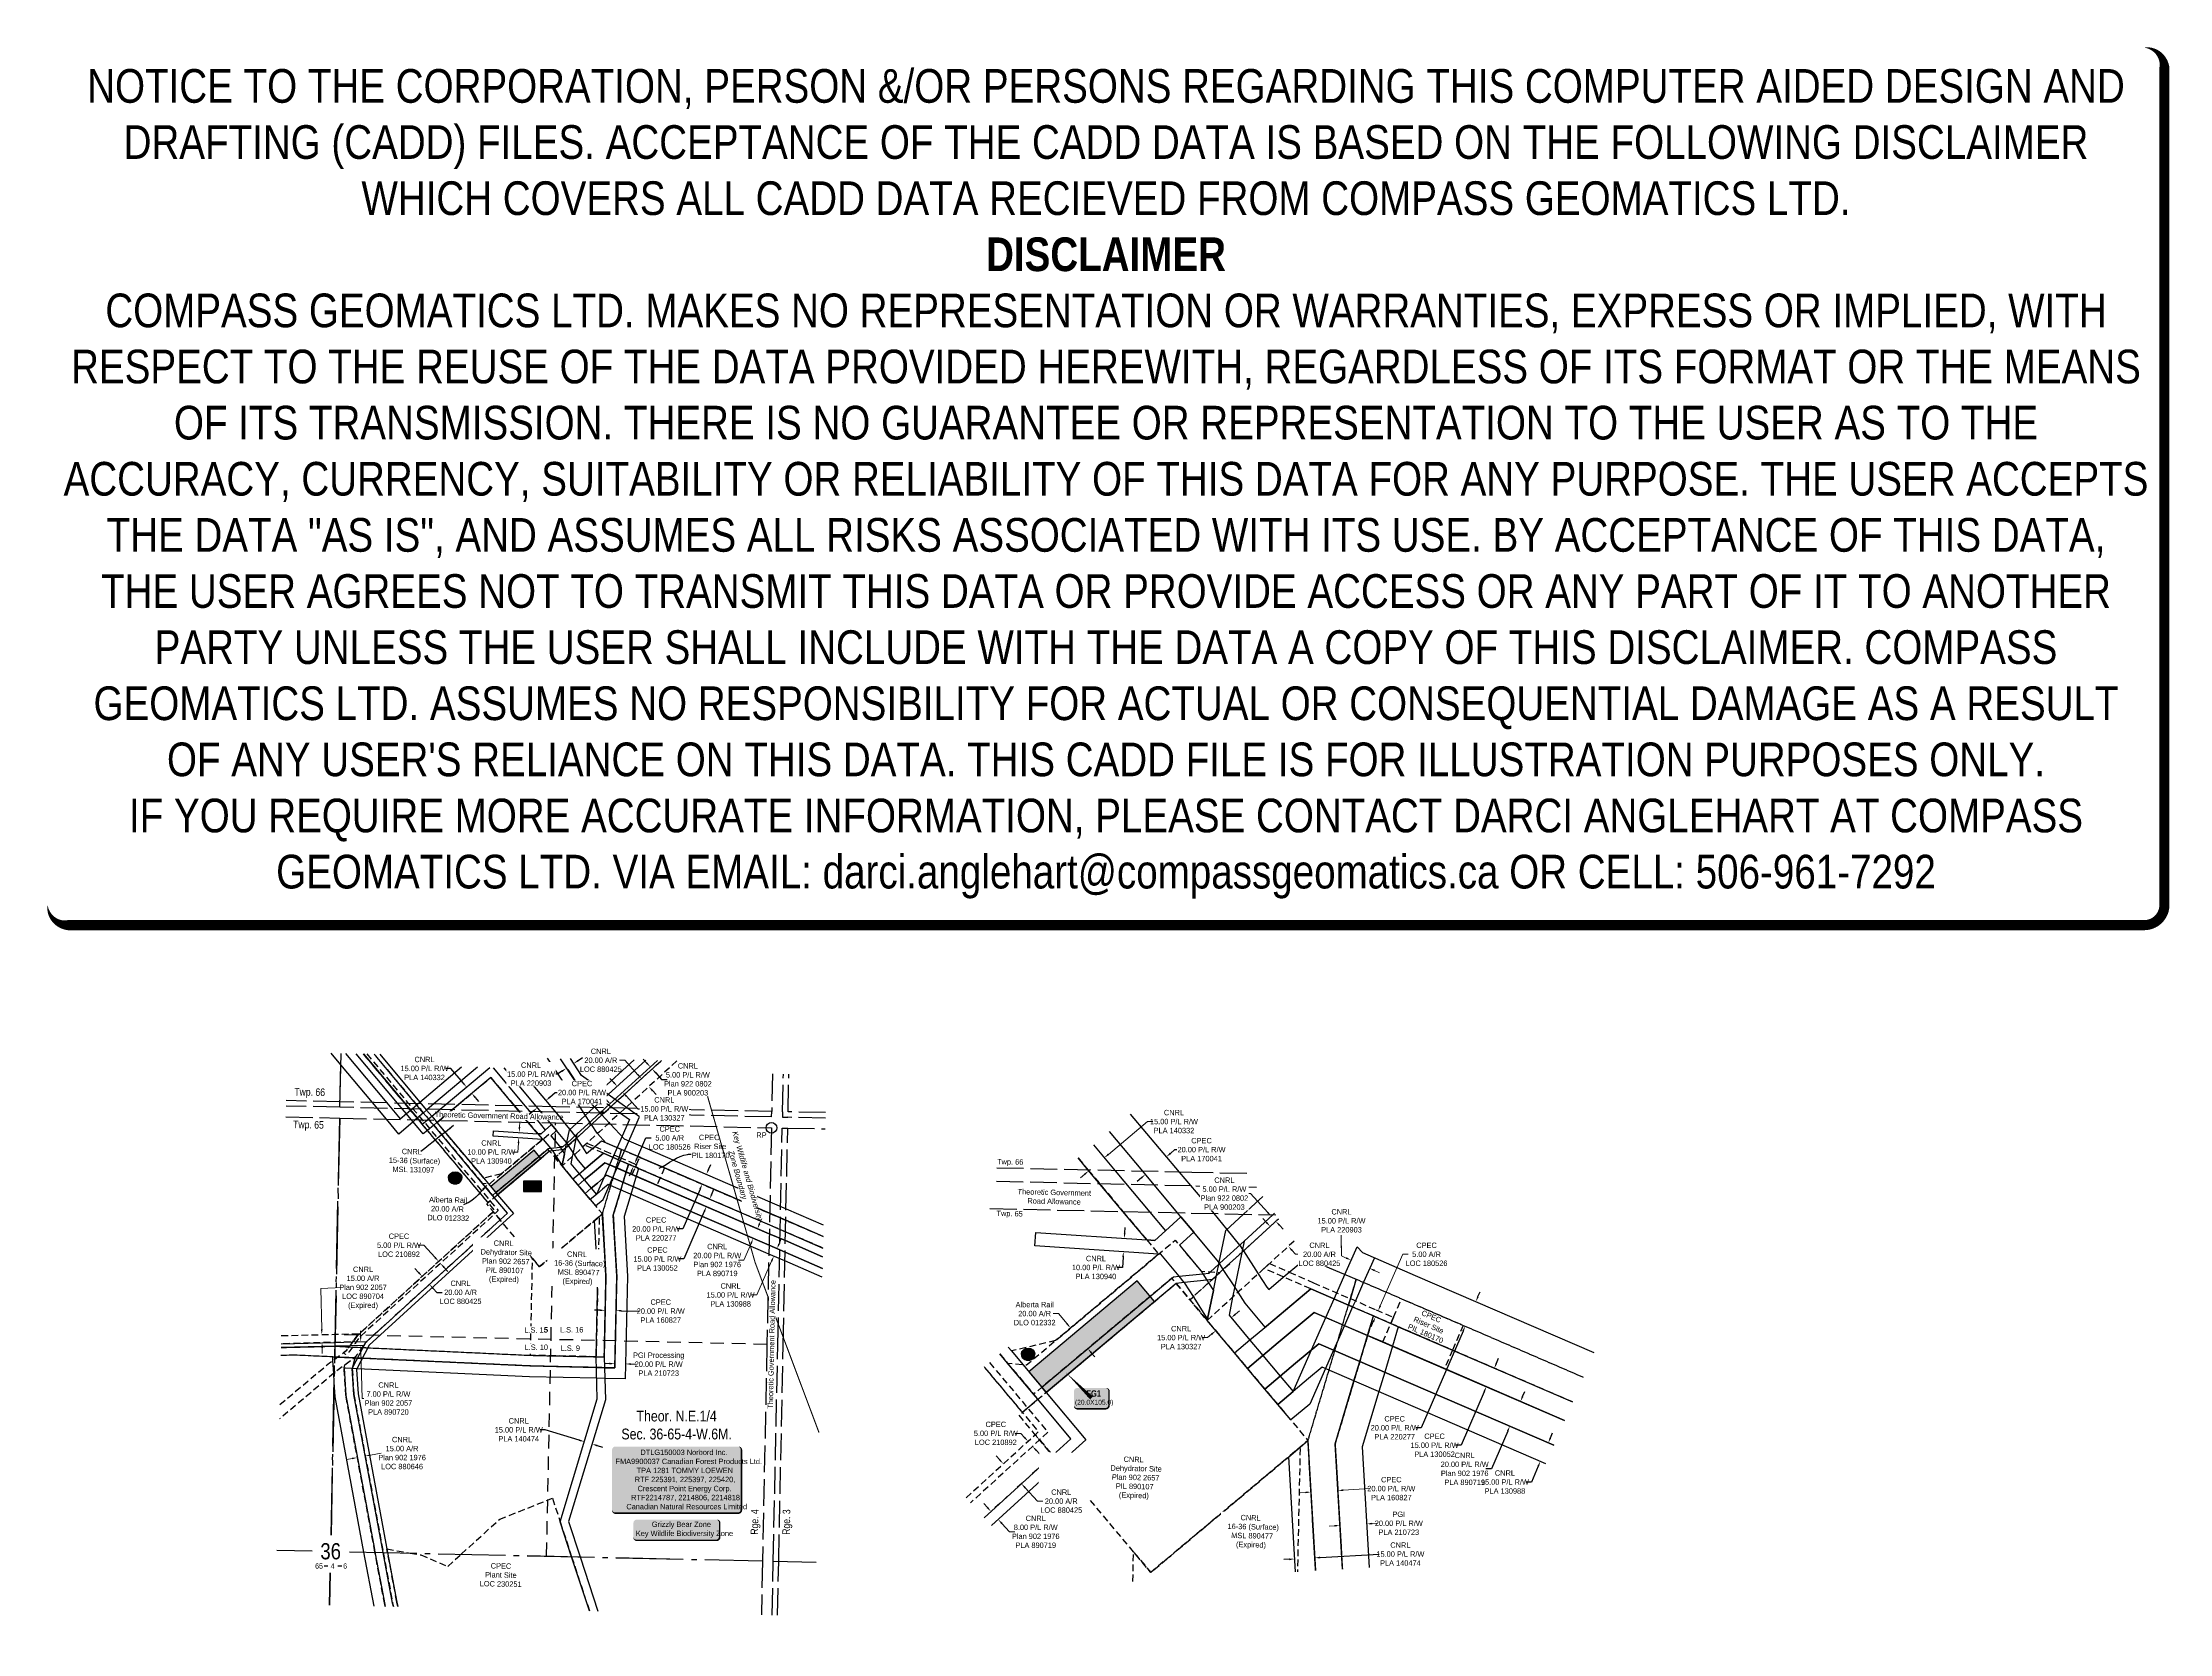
# Model space of a CAD drawing. Extents: x 404921 to 408869, y 6058773 to 6061726.
import ezdxf
from ezdxf.enums import TextEntityAlignment as Align

# ---------------------------------------------------------------- set-up
doc = ezdxf.new("R2010")
doc.units = 0
doc.header["$LTSCALE"] = 5
doc.header["$PDSIZE"] = 0.5
for name, pattern in [('0', [1, 1, 0]), ('BORDER', [44.45, 12.7, -6.35, 12.7, -6.35, 0, -6.35]), ('DASHDOT2', [12.7, 6.35, -3.175, 0, -3.175]), ('foc-ACCESSROAD', [3.75, 2.5, -1.25]), ('foc-LSD', [8, 5, -3]), ('foc-QUARTERLINE', [33, 25, -3, 2, -3]), ('foc-UNSURVEYED', [12.5, 10, -2.5])]:
    doc.linetypes.add(name, pattern=pattern)
doc.layers.get('Defpoints').update_dxf_attribs({"color": 9})
for name, color, linetype in [('10', 1, 'Continuous'), ('35', 37, 'Continuous'), ('9', 3, 'Continuous'), ('AS-SURFACE IMPACT', 7, 'Continuous'), ('AS-WILDLIFE', 131, 'DASHDOT2'), ('C-AR', 13, 'foc-ACCESSROAD'), ('C-RW', 13, 'Continuous'), ('C-SYMBOL', 7, 'Continuous'), ('C-WS', 13, 'foc-ACCESSROAD'), ('CG-NOTES', 7, 'Continuous'), ('F-AR', 190, 'foc-ACCESSROAD'), ('F-RW', 190, 'Continuous'), ('F-WS', 190, 'foc-ACCESSROAD'), ('L-QSEC', 8, 'foc-QUARTERLINE'), ('L-ROAD-T', 7, 'Continuous'), ('L-SEC', 7, 'Continuous'), ('L-SECLBL', 7, 'Continuous'), ('L-SECQ', 8, 'foc-QUARTERLINE'), ('L-SECTION-LSD', 7, 'foc-LSD'), ('L-USEC', 7, 'foc-UNSURVEYED'), ('P-CROSSINGS', 250, 'Continuous'), ('P-TEMP-BLOCKS', 250, 'Continuous'), ('P-WORKAREA', 113, 'Continuous'), ('P-WORKAREA-H', 111, 'Continuous')]:
    doc.layers.add(name, color=color, linetype=linetype)
for name, color, linetype, lineweight in [('AS-BOUNDARY', 131, 'BORDER', 60), ('C-AR-T', 13, 'Continuous', 9), ('C-RW-T', 13, 'Continuous', 9), ('F-AR-T', 190, 'Continuous', 9), ('F-RW-T', 190, 'Continuous', 9), ('F-WS-T', 190, 'Continuous', 9)]:
    doc.layers.add(name, color=color, linetype=linetype, lineweight=lineweight)
doc.layers.add('DISCLAIMER', color=7, linetype='Continuous', plot=False)
doc.styles.add('100L', font='ARIALN.TTF', dxfattribs={"height": 11})
doc.styles.add('175L', font='ARIALN.TTF', dxfattribs={"height": 20})
doc.styles.add('80', font='ARIALN.TTF', dxfattribs={"height": 10})
doc.styles.add('80CG', font='ARIALN.TTF', dxfattribs={"height": 10})
doc.styles.add('80L', font='ARIALN.TTF', dxfattribs={"height": 10})
doc.styles.add('BOLD', font='ARIALNB.TTF')
doc.styles.add('Crossing', font='ARIALN.TTF', dxfattribs={"height": 10})
doc.styles.add('SIMPLEX', font='ARIALN.TTF')
doc.dimstyles.new('Compass 5 000', dxfattribs={"dimscale": 5, "dimtxt": 9, "dimasz": 2, "dimexe": 0.2, "dimexo": 0.0625, "dimgap": 0.5, "dimtad": 0, "dimtih": 1, "dimtoh": 1, "dimzin": 0, "dimdsep": 46, "dimtxsty": '80CG', "dimcen": 0.1, "dimse1": 1, "dimse2": 1, "dimclrd": 256, "dimclrt": 256, "dimaunit": 1, "dimadec": 4, "dimazin": 0, "dimtfac": 0.06, "dimtofl": 0, "dimtmove": 0, "dimatfit": 1, "dimfxl": 0.2, "dimtolj": 1, "dimtzin": 0, "dimlwd": -1, "dimarcsym": 0})

msp = doc.modelspace()

# ---------------------------------------------------------------- texts
at = {"layer": 'C-SYMBOL', "color": 3, "attachment_point": 1, "style": '80L'}
for s, width, insert, char_height, rotation in [('Twp. 66', 101.35207, (405388.772, 6059785.294), 13.993, 358.875835), ('Twp. 65', 101.35207, (405386.553, 6059724.666), 13.993, 358.875835), ('Twp. 66', 101.35207, (406693.244, 6059653.578), 10, 358.875835), ('Twp. 65', 101.35207, (406692.255, 6059557.552), 10, 358.875835), ('Rge. 4', 73.72374, (406235.427, 6058956.085), 13.993, 88.875835), ('Rge. 3', 63.83381, (406294.448, 6058955.869), 13.993, 88.875835)]:
    msp.add_mtext_dynamic_manual_height_columns(s, width=width, gutter_width=47.48, heights=[0], dxfattribs=dict(at, insert=insert, char_height=char_height, rotation=rotation))
at = {"layer": 'C-SYMBOL', "color": 3, "insert": (406098.278, 6059186.147), "char_height": 20, "width": 203.24229, "attachment_point": 2, "style": '175L'}
msp.add_mtext('Theor. N.E.1/4 \\PSec. 36-65-4-W.6M.', dxfattribs=at)
at = {"layer": 'F-AR-T', "insert": (405629.299, 6059583.283), "char_height": 10, "attachment_point": 1, "rotation": 358.875835, "style": '80'}
msp.add_mtext_dynamic_manual_height_columns('\\pi9.6048;Alberta Rail\\P\\pi13.558;20.00 A/R\\P\\pi7.0434;DLO 012332', width=77.58611, gutter_width=44.981, heights=[0], dxfattribs=at)
at = {"layer": 'F-RW-T', "insert": (405516.199, 6059413.686), "char_height": 10, "attachment_point": 5, "style": '80CG'}
msp.add_mtext('\\A1;CNRL\\P15.00 A/R\\PPlan 902 2057\\PLOC 890704\\P(Expired)', dxfattribs=at)
at = {"layer": 'F-WS', "insert": (407466.414, 6059380.682), "char_height": 10, "attachment_point": 1, "rotation": 336.649895, "style": '80L'}
msp.add_mtext_dynamic_manual_height_columns('\\pi18.913;CPEC\\P\\pi10.175;Riser Site\\P\\pi5.7311;PIL 180170', width=68.62455, gutter_width=49.979, heights=[0], dxfattribs=at)
at = {"layer": 'F-WS-T', "insert": (405556.989, 6059673.039), "char_height": 10, "attachment_point": 1, "rotation": 358.875835, "style": '80'}
msp.add_mtext_dynamic_manual_height_columns('\\pi31.245;CNRL\\P\\pi7.5106;15-36 (Surface)\\P\\pi14.56;MSL 131097', width=92.68827, gutter_width=44.981, heights=[0], dxfattribs=at)
at = {"layer": 'F-WS-T', "insert": (405771.991, 6058881.106), "char_height": 10, "width": 100.34313, "attachment_point": 5, "rotation": 358.976289, "style": '80CG'}
msp.add_mtext('\\A1;CPEC\\PPlant Site\\PLOC 230251', dxfattribs=at)
at = {"layer": 'L-SECTION-LSD', "style": '100L'}
msp.add_text('L.S. 16', height=10, dxfattribs=at).set_placement((405881.763, 6059331.315))

# ---------------------------------------------------------------- blocks, each defined once
blk = doc.blocks.new('Temp_Area3')
h = blk.add_hatch(color=111)
h.dxf.hatch_style = 1
h.paths.add_polyline_path([(-16.8, -9.4), (16.3, -9.4), (16.3, 9.1), (-16.8, 9.1)])
at = {"color": 250}
for points in [[(-17, -9.6), (16.5, -9.6), (16.5, 9.3), (-17, 9.3)], [(-16.9, -9.5), (16.4, -9.5), (16.4, 9.2), (-16.9, 9.2)]]:
    blk.add_lwpolyline(points, close=True, dxfattribs=at)
at = {"color": 250, "style": '80L'}
blk.add_attdef('TEMPORARY', text='', height=9, dxfattribs=at).set_placement((0, -0.1), align=Align.MIDDLE_CENTER)
blk = doc.blocks.new('L-SECLBL')
at = {"layer": '9', "color": 7}
for p, q in [((-5.1, -27.8), (-12.3, -27.8)), ((20.7, -27.8), (13.5, -27.8))]:
    blk.add_line(p, q, dxfattribs=at)
at = {"layer": '10', "color": 2, "style": 'SIMPLEX'}
blk.add_attdef('SEC', text='', height=30, dxfattribs=at).set_placement((0, 0), align=Align.MIDDLE)
at = {"layer": '10', "color": 5, "style": '80L'}
blk.add_attdef('TWP', text='', height=9.5, dxfattribs=at).set_placement((-14.4, -27.4), align=Align.MIDDLE_RIGHT)
blk.add_attdef('RGE', text='', height=9.5, dxfattribs=at).set_placement((3.6, -27.4), align=Align.MIDDLE_CENTER)
blk.add_attdef('MER', text='', height=9.5, dxfattribs=at).set_placement((23.2, -27.4), align=Align.MIDDLE_LEFT)
blk = doc.blocks.new('*D377')
at = {"layer": 'C-RW', "transparency": 16777216}
for p, q in [((405915.4, 6059836), (405923.8, 6059841.5)), ((405877.1, 6059810.8), (405867.1, 6059810.8)), ((405885.4, 6059816.3), (405877.1, 6059810.8))]:
    blk.add_line(p, q, dxfattribs=at)
for points in [[(405914.5, 6059837.4), (405916.4, 6059834.6), (405907.1, 6059830.5)], [(405884.5, 6059817.7), (405886.3, 6059814.9), (405893.8, 6059821.8)]]:
    blk.add_solid(points, dxfattribs=at)
at = {"layer": 'Defpoints', "color": 0, "transparency": 16777216}
for p in [(405909, 6059827.6), (405893.8, 6059821.8), (405895.7, 6059818.9)]:
    blk.add_point(p, dxfattribs=at)
at = {"layer": 'C-RW', "transparency": 16777216, "insert": (405828, 6059810.8), "char_height": 10, "attachment_point": 5, "style": '80CG', "bg_fill": 3, "box_fill_scale": 1.1, "bg_fill_color": 256, "bg_fill_true_color": 13158600, "bg_fill_transparency": 0}
blk.add_mtext('\\A1;CNRL\\P15.00 P/L R/W\\PPLA 220903', dxfattribs=at)
blk = doc.blocks.new('*D378')
at = {"layer": 'Defpoints', "color": 0, "transparency": 16777216}
for p in [(405649.3, 6059456.6), (405652.6, 6059452.9), (405656.5, 6059463.2)]:
    blk.add_point(p, dxfattribs=at)
at = {"layer": 'F-WS-T', "transparency": 16777216}
for p, q in [((405629.2, 6059493.2), (405619.2, 6059493.2)), ((405649.8, 6059470.6), (405629.2, 6059493.2)), ((405666.6, 6059452.1), (405673.4, 6059444.7))]:
    blk.add_line(p, q, dxfattribs=at)
for points in [[(405651, 6059471.7), (405648.5, 6059469.5), (405656.5, 6059463.2)], [(405667.9, 6059453.2), (405665.4, 6059451), (405659.9, 6059459.5)]]:
    blk.add_solid(points, dxfattribs=at)
at = {"layer": 'F-WS-T', "transparency": 16777216, "insert": (405582.9, 6059493.2), "char_height": 10, "attachment_point": 5, "style": '80CG'}
blk.add_mtext('\\A1;CPEC\\P5.00 P/L R/W\\PLOC 210892', dxfattribs=at)
blk = doc.blocks.new('*D379')
at = {"layer": 'Defpoints', "color": 0, "transparency": 16777216}
for p in [(406149.6, 6059566.7), (406153.6, 6059565), (406155.6, 6059580.5)]:
    blk.add_point(p, dxfattribs=at)
at = {"layer": 'F-RW', "transparency": 16777216}
for p, q in [((406163.6, 6059588), (406167.5, 6059597.1)), ((406149.7, 6059555.8), (406111.6, 6059467.7)), ((406111.6, 6059467.7), (406101.6, 6059467.7))]:
    blk.add_line(p, q, dxfattribs=at)
for points in [[(406162, 6059588.6), (406165.1, 6059587.3), (406159.6, 6059578.8)], [(406148.2, 6059556.5), (406151.2, 6059555.2), (406153.6, 6059565)]]:
    blk.add_solid(points, dxfattribs=at)
at = {"layer": 'F-RW', "transparency": 16777216, "insert": (406062.6, 6059467.7), "char_height": 10, "attachment_point": 5, "style": '80CG'}
blk.add_mtext('\\A1;CPEC\\P15.00 P/L R/W\\PPLA 130052', dxfattribs=at)
blk = doc.blocks.new('*D380')
at = {"layer": 'Defpoints', "color": 0, "transparency": 16777216}
for p in [(406140.9, 6059630.4), (406133, 6059612.1), (406145.7, 6059606.6)]:
    blk.add_point(p, dxfattribs=at)
at = {"layer": 'F-RW', "transparency": 16777216}
for p, q in [((406157.6, 6059634.1), (406161.6, 6059643.2)), ((406141.8, 6059597.4), (406109.9, 6059523.5)), ((406109.9, 6059523.5), (406099.9, 6059523.5))]:
    blk.add_line(p, q, dxfattribs=at)
for points in [[(406156.1, 6059634.7), (406159.1, 6059633.4), (406153.6, 6059624.9)], [(406140.2, 6059598.1), (406143.3, 6059596.8), (406145.7, 6059606.6)]]:
    blk.add_solid(points, dxfattribs=at)
at = {"layer": 'F-RW', "transparency": 16777216, "insert": (406060.3, 6059523.5), "char_height": 10, "attachment_point": 5, "style": '80CG'}
blk.add_mtext('\\A1;CPEC\\P20.00 P/L R/W\\PPLA 220277', dxfattribs=at)
blk = doc.blocks.new('*D381')
at = {"layer": 'Defpoints', "color": 0, "transparency": 16777216}
for p in [(405834.4, 6059786.7), (405818.9, 6059773.7), (405855.4, 6059761.8)]:
    blk.add_point(p, dxfattribs=at)
at = {"layer": 'F-RW', "transparency": 16777216}
for p, q in [((405863.1, 6059768.2), (405873.1, 6059776.7)), ((405873.1, 6059776.7), (405883.1, 6059776.7)), ((405832.3, 6059742.2), (405824.6, 6059735.8))]:
    blk.add_line(p, q, dxfattribs=at)
for points in [[(405831.2, 6059743.5), (405833.3, 6059741), (405839.9, 6059748.7)], [(405862, 6059769.5), (405864.1, 6059766.9), (405855.4, 6059761.8)]]:
    blk.add_solid(points, dxfattribs=at)
at = {"layer": 'F-RW', "transparency": 16777216, "insert": (405922.6, 6059776.7), "char_height": 10, "attachment_point": 5, "style": '80CG', "bg_fill": 3, "box_fill_scale": 1.1, "bg_fill_color": 256, "bg_fill_true_color": 13158600, "bg_fill_transparency": 0}
blk.add_mtext('\\A1;CPEC\\P20.00 P/L R/W\\PPLA 170041', dxfattribs=at)
blk = doc.blocks.new('*D382')
at = {"layer": 'Defpoints', "color": 0, "transparency": 16777216}
for p in [(405965.9, 6059376.9), (405985.7, 6059371.9), (405985.8, 6059376.4)]:
    blk.add_point(p, dxfattribs=at)
at = {"layer": 'F-RW', "transparency": 16777216}
for p, q in [((405955.8, 6059372.6), (405945.8, 6059372.8)), ((405995.7, 6059371.7), (406029.3, 6059370.9))]:
    blk.add_line(p, q, dxfattribs=at)
for points in [[(405955.8, 6059374.2), (405955.7, 6059370.9), (405965.8, 6059372.3)], [(405995.8, 6059373.3), (405995.7, 6059370), (405985.7, 6059371.9)]]:
    blk.add_solid(points, dxfattribs=at)
at = {"layer": 'F-RW', "transparency": 16777216, "insert": (406068.8, 6059370.9), "char_height": 10, "attachment_point": 5, "style": '80CG'}
blk.add_mtext('\\A1;CPEC\\P20.00 P/L R/W^JPLA 160827', dxfattribs=at)
blk = doc.blocks.new('*D383')
at = {"layer": 'C-AR', "transparency": 16777216}
for p, q in [((405619.2, 6059442.7), (405612.5, 6059450.1)), ((405646.2, 6059413.2), (405652.9, 6059405.8)), ((405652.9, 6059405.8), (405662.9, 6059405.8))]:
    blk.add_line(p, q, dxfattribs=at)
for points in [[(405620.5, 6059443.9), (405618, 6059441.6), (405626, 6059435.3)], [(405647.4, 6059414.3), (405644.9, 6059412.1), (405639.4, 6059420.6)]]:
    blk.add_solid(points, dxfattribs=at)
at = {"layer": 'Defpoints', "color": 0, "transparency": 16777216}
for p in [(405612.2, 6059422.8), (405625.7, 6059408), (405639.4, 6059420.6)]:
    blk.add_point(p, dxfattribs=at)
at = {"layer": 'C-AR', "transparency": 16777216, "insert": (405697.2, 6059405.8), "char_height": 10, "attachment_point": 5, "style": '80CG'}
blk.add_mtext('\\A1;CNRL\\P20.00 A/R\\PLOC 880425', dxfattribs=at)
blk = doc.blocks.new('*D384')
at = {"layer": 'Defpoints', "color": 0, "transparency": 16777216}
for p in [(405505.6, 6059099.2), (405509.1, 6059080.6), (405523.8, 6059083.3)]:
    blk.add_point(p, dxfattribs=at)
at = {"layer": 'F-AR-T', "transparency": 16777216}
for p, q in [((405495.8, 6059097.3), (405485.9, 6059095.5)), ((405530.2, 6059103.8), (405549.9, 6059107.4))]:
    blk.add_line(p, q, dxfattribs=at)
for points in [[(405495.5, 6059099), (405496.1, 6059095.7), (405505.6, 6059099.2)], [(405529.9, 6059105.4), (405530.5, 6059102.1), (405520.4, 6059101.9)]]:
    blk.add_solid(points, dxfattribs=at)
at = {"layer": 'F-AR-T', "transparency": 16777216, "insert": (405588.6, 6059107.4), "char_height": 10, "attachment_point": 5, "style": '80CG'}
blk.add_mtext('\\A1;CNRL\\P15.00 A/R\\PPlan 902 1976\\PLOC 880646', dxfattribs=at)
blk = doc.blocks.new('*D385')
at = {"layer": 'Defpoints', "color": 0, "transparency": 16777216}
for p in [(406273.2, 6059475.3), (406278.6, 6059472.9), (406279.1, 6059489)]:
    blk.add_point(p, dxfattribs=at)
at = {"layer": 'F-RW-T', "transparency": 16777216}
for p, q in [((406288.5, 6059495.9), (406292.5, 6059505.1)), ((406274.6, 6059463.8), (406247.5, 6059401)), ((406247.5, 6059401), (406237.5, 6059401))]:
    blk.add_line(p, q, dxfattribs=at)
for points in [[(406273.1, 6059464.4), (406276.2, 6059463.1), (406278.6, 6059472.9)], [(406287, 6059496.5), (406290, 6059495.2), (406284.6, 6059486.7)]]:
    blk.add_solid(points, dxfattribs=at)
at = {"layer": 'F-RW-T', "transparency": 16777216, "insert": (406198.5, 6059401), "char_height": 10, "attachment_point": 5, "style": '80CG'}
blk.add_mtext('\\A1;CNRL\\P15.00 P/L R/W\\PPLA 130988', dxfattribs=at)
blk = doc.blocks.new('*D386')
at = {"layer": 'Defpoints', "color": 0, "transparency": 16777216}
for p in [(406247.9, 6059524.3), (406240, 6059506), (406240.5, 6059505.7)]:
    blk.add_point(p, dxfattribs=at)
at = {"layer": 'F-RW-T', "transparency": 16777216}
for p, q in [((406252.4, 6059533.3), (406256.3, 6059542.5)), ((406236.5, 6059496.6), (406223.2, 6059465.8)), ((406223.2, 6059465.8), (406213.2, 6059465.8))]:
    blk.add_line(p, q, dxfattribs=at)
for points in [[(406250.8, 6059533.9), (406253.9, 6059532.6), (406248.4, 6059524.1)], [(406235, 6059497.2), (406238, 6059495.9), (406240.5, 6059505.7)]]:
    blk.add_solid(points, dxfattribs=at)
at = {"layer": 'F-RW-T', "transparency": 16777216, "insert": (406173.7, 6059465.8), "char_height": 10, "attachment_point": 5, "style": '80CG'}
blk.add_mtext('\\A1;CNRL\\P20.00 P/L R/W\\PPlan 902 1976\\PPLA 890719', dxfattribs=at)
blk = doc.blocks.new('*D387')
at = {"layer": 'C-RW', "transparency": 16777216}
for p, q in [((406042.8, 6059831.5), (406036.1, 6059838.9)), ((406059.7, 6059813), (406070.5, 6059801.2)), ((406070.5, 6059801.2), (406080.5, 6059801.2))]:
    blk.add_line(p, q, dxfattribs=at)
for points in [[(406044.1, 6059832.6), (406041.6, 6059830.4), (406049.6, 6059824.1)], [(406060.9, 6059814.2), (406058.5, 6059811.9), (406052.9, 6059820.4)]]:
    blk.add_solid(points, dxfattribs=at)
at = {"layer": 'Defpoints', "color": 0, "transparency": 16777216}
for p in [(406056.3, 6059830.3), (406059.7, 6059826.6), (406052.9, 6059820.4)]:
    blk.add_point(p, dxfattribs=at)
at = {"layer": 'C-RW', "transparency": 16777216, "insert": (406119.2, 6059801.2), "char_height": 10, "attachment_point": 5, "style": '80CG'}
blk.add_mtext('\\A1;CNRL\\P5.00 P/L R/W\\PPlan 922 0802\\PPLA 900203', dxfattribs=at)
blk = doc.blocks.new('*D388')
at = {"layer": 'C-RW', "transparency": 16777216}
for p, q in [((405981.4, 6059795.7), (405974.6, 6059803)), ((406005, 6059769.8), (406026.3, 6059746.4)), ((406026.3, 6059746.4), (406036.3, 6059746.4))]:
    blk.add_line(p, q, dxfattribs=at)
for points in [[(405982.6, 6059796.8), (405980.1, 6059794.5), (405988.1, 6059788.3)], [(406006.2, 6059771), (406003.7, 6059768.7), (405998.2, 6059777.2)]]:
    blk.add_solid(points, dxfattribs=at)
at = {"layer": 'Defpoints', "color": 0, "transparency": 16777216}
for p in [(405986.2, 6059786.6), (405996.3, 6059775.5), (405998.2, 6059777.2)]:
    blk.add_point(p, dxfattribs=at)
at = {"layer": 'C-RW', "transparency": 16777216, "insert": (406075.4, 6059746.4), "char_height": 10, "attachment_point": 5, "style": '80CG', "bg_fill": 3, "box_fill_scale": 1.1, "bg_fill_color": 256, "bg_fill_true_color": 13158600, "bg_fill_transparency": 0}
blk.add_mtext('\\A1;CNRL\\P15.00 P/L R/W\\PPLA 130327', dxfattribs=at)
blk = doc.blocks.new('*D389')
at = {"layer": 'C-RW', "transparency": 16777216}
for p, q in [((405679.4, 6059821.4), (405669.4, 6059821.4)), ((405701.9, 6059794.5), (405679.4, 6059821.4)), ((405724.4, 6059767.6), (405730.8, 6059760))]:
    blk.add_line(p, q, dxfattribs=at)
for points in [[(405703.2, 6059795.5), (405700.6, 6059793.4), (405708.3, 6059786.8)], [(405725.7, 6059768.7), (405723.1, 6059766.6), (405718, 6059775.3)]]:
    blk.add_solid(points, dxfattribs=at)
at = {"layer": 'Defpoints', "color": 0, "transparency": 16777216}
for p in [(405708.3, 6059786.8), (405720.8, 6059797.3), (405730.5, 6059785.8)]:
    blk.add_point(p, dxfattribs=at)
at = {"layer": 'C-RW', "transparency": 16777216, "insert": (405630.3, 6059821.4), "char_height": 10, "attachment_point": 5, "style": '80CG'}
blk.add_mtext('\\A1;CNRL\\P15.00 P/L R/W\\PPLA 140332', dxfattribs=at)
blk = doc.blocks.new('*D390')
at = {"layer": 'Defpoints', "color": 0, "transparency": 16777216}
for p in [(405799.8, 6059693.1), (405800.5, 6059703), (405805.3, 6059692.7)]:
    blk.add_point(p, dxfattribs=at)
at = {"layer": 'F-RW-T', "transparency": 16777216}
for p, q in [((405806.6, 6059712.6), (405807.3, 6059722.6)), ((405803.5, 6059666.3), (405793.5, 6059666.3)), ((405804.6, 6059682.7), (405803.5, 6059666.3))]:
    blk.add_line(p, q, dxfattribs=at)
for points in [[(405805, 6059712.7), (405808.3, 6059712.5), (405806, 6059702.7)], [(405803, 6059682.8), (405806.3, 6059682.6), (405805.3, 6059692.7)]]:
    blk.add_solid(points, dxfattribs=at)
at = {"layer": 'F-RW-T', "transparency": 16777216, "insert": (405754.4, 6059666.3), "char_height": 10, "attachment_point": 5, "style": '80CG'}
blk.add_mtext('\\A1;CNRL\\P10.00 P/L R/W\\PPLA 130940', dxfattribs=at)
blk = doc.blocks.new('*D391')
at = {"layer": 'Defpoints', "color": 0, "transparency": 16777216}
for p in [(405983.6, 6059274.9), (406003.5, 6059272.9), (406003.6, 6059274.5)]:
    blk.add_point(p, dxfattribs=at)
at = {"layer": 'F-RW-T', "transparency": 16777216}
for p, q in [((405973.6, 6059273.5), (405963.6, 6059273.8)), ((406013.5, 6059272.7), (406023.5, 6059272.4))]:
    blk.add_line(p, q, dxfattribs=at)
for points in [[(405973.6, 6059275.2), (405973.5, 6059271.9), (405983.6, 6059273.3)], [(406013.6, 6059274.3), (406013.5, 6059271), (406003.5, 6059272.9)]]:
    blk.add_solid(points, dxfattribs=at)
at = {"layer": 'F-RW-T', "transparency": 16777216, "insert": (406065, 6059272.4), "char_height": 10, "attachment_point": 5, "style": '80CG'}
blk.add_mtext('\\A1;PGI Processing\\P20.00 P/L R/W\\PPLA 210723', dxfattribs=at)
blk = doc.blocks.new('*D392')
at = {"layer": 'Defpoints', "color": 0, "transparency": 16777216}
for p in [(405372.3, 6059310.6), (405372.5, 6059303.6), (405512.1, 6059307.1)]:
    blk.add_point(p, dxfattribs=at)
at = {"layer": 'F-RW-T', "transparency": 16777216}
for p, q in [((405511.7, 6059324.1), (405511.4, 6059334.1)), ((405512.4, 6059297.1), (405514.6, 6059208.6)), ((405514.6, 6059208.6), (405524.6, 6059208.6))]:
    blk.add_line(p, q, dxfattribs=at)
for points in [[(405513.3, 6059324.2), (405510, 6059324.1), (405511.9, 6059314.1)], [(405514, 6059297.2), (405510.7, 6059297.1), (405512.1, 6059307.1)]]:
    blk.add_solid(points, dxfattribs=at)
at = {"layer": 'F-RW-T', "transparency": 16777216, "insert": (405563.3, 6059208.6), "char_height": 10, "attachment_point": 5, "style": '80CG', "bg_fill": 3, "box_fill_scale": 1.1, "bg_fill_color": 256, "bg_fill_true_color": 13158600, "bg_fill_transparency": 0}
blk.add_mtext('\\A1;CNRL\\P7.00 P/L R/W\\PPlan 902 2057\\PPLA 890720', dxfattribs=at)
blk = doc.blocks.new('*D393')
at = {"layer": 'C-RW', "transparency": 16777216}
for p, q in [((405854.2, 6059150.5), (405844.2, 6059150.5)), ((405917.3, 6059131.4), (405854.2, 6059150.5)), ((405950.8, 6059121.3), (405960.4, 6059118.4))]:
    blk.add_line(p, q, dxfattribs=at)
for points in [[(405917.8, 6059133), (405916.8, 6059129.8), (405926.9, 6059128.5)], [(405951.3, 6059122.9), (405950.3, 6059119.7), (405941.3, 6059124.2)]]:
    blk.add_solid(points, dxfattribs=at)
at = {"layer": 'Defpoints', "color": 0, "transparency": 16777216}
for p in [(405944.8, 6059187.8), (405959.2, 6059183.5), (405941.3, 6059124.2)]:
    blk.add_point(p, dxfattribs=at)
at = {"layer": 'C-RW', "transparency": 16777216, "insert": (405805.2, 6059150.5), "char_height": 10, "attachment_point": 5, "style": '80CG'}
blk.add_mtext('\\A1;CNRL\\P15.00 P/L R/W\\PPLA 140474', dxfattribs=at)
blk = doc.blocks.new('*U395')
h = blk.add_hatch(color=255)
edge = h.paths.add_edge_path()
edge.add_line((-114, -62.5), (114, -62.5))
edge.add_arc((114, -56.5), 6, 270, 360)
edge.add_line((120, -56.5), (120, 55))
edge.add_arc((114, 55), 6, 0, 90)
edge.add_line((114, 61), (-114, 61))
edge.add_arc((-114, 55), 6, 90, 180)
edge.add_line((-120, 55), (-120, -56.5))
edge.add_arc((-114, -56.5), 6, 180, 270)
at = {"color": 44, "flags": 128}
blk.add_lwpolyline([(-114, -62.5, 3, 3, 0), (114, -62.5, 3, 3, 0.414214), (120, -56.5, 3, 3, 0), (120, 55, 3, 0, 0.414214), (114, 61, 0, 0, 0), (-114, 61, 0, 0, 0.414214), (-120, 55, 0, 0, 0), (-120, -56.5, 0, 3, 0.414214)], format="xyseb", close=True, dxfattribs=at)
at = {"color": 44, "style": '80'}
blk.add_attdef('ENTER_TEXT_001', (-36, -5), '', height=10, dxfattribs=at)
blk = doc.blocks.new('*D396')
at = {"layer": 'C-AR-T', "transparency": 16777216}
for p, q in [((406737.1, 6059144), (406727.1, 6059144)), ((406743.8, 6059136.6), (406737.1, 6059144)), ((406765.7, 6059112.6), (406772.5, 6059105.2))]:
    blk.add_line(p, q, dxfattribs=at)
for points in [[(406745.1, 6059137.7), (406742.6, 6059135.5), (406750.6, 6059129.2)], [(406766.9, 6059113.7), (406764.5, 6059111.4), (406759, 6059119.9)]]:
    blk.add_solid(points, dxfattribs=at)
at = {"layer": 'Defpoints', "color": 0, "transparency": 16777216}
for p in [(406750.6, 6059129.2), (406492.5, 6058893.9), (406500.9, 6058884.7)]:
    blk.add_point(p, dxfattribs=at)
at = {"layer": 'C-AR-T', "transparency": 16777216, "insert": (406690.8, 6059144), "char_height": 10, "attachment_point": 5, "style": '80CG'}
blk.add_mtext('\\A1;CPEC\\P5.00 P/L R/W\\PLOC 210892', dxfattribs=at)
blk = doc.blocks.new('*D397')
at = {"layer": 'Defpoints', "color": 0, "transparency": 16777216}
for p in [(407601.3, 6059230.6), (407758.2, 6059203.7), (407743.3, 6059169.3)]:
    blk.add_point(p, dxfattribs=at)
at = {"layer": 'F-RW', "transparency": 16777216}
for p, q in [((407620.1, 6059274.2), (407624.1, 6059283.4)), ((407597.4, 6059221.4), (407554.4, 6059121.9)), ((407554.4, 6059121.9), (407544.4, 6059121.9))]:
    blk.add_line(p, q, dxfattribs=at)
for points in [[(407618.6, 6059274.9), (407621.7, 6059273.5), (407616.2, 6059265)], [(407595.8, 6059222.1), (407598.9, 6059220.8), (407601.3, 6059230.6)]]:
    blk.add_solid(points, dxfattribs=at)
at = {"layer": 'F-RW', "transparency": 16777216, "insert": (407505.3, 6059121.9), "char_height": 10, "attachment_point": 5, "style": '80CG'}
blk.add_mtext('\\A1;CPEC\\P15.00 P/L R/W\\PPLA 130052', dxfattribs=at)
blk = doc.blocks.new('*D398')
at = {"layer": 'Defpoints', "color": 0, "transparency": 16777216}
for p in [(407562.1, 6059342.9), (407721.5, 6059328.4), (407701.8, 6059282.7)]:
    blk.add_point(p, dxfattribs=at)
at = {"layer": 'F-RW', "transparency": 16777216}
for p, q in [((407585.8, 6059397.8), (407589.8, 6059407)), ((407558.2, 6059333.8), (407480.7, 6059154.3)), ((407480.7, 6059154.3), (407470.7, 6059154.3))]:
    blk.add_line(p, q, dxfattribs=at)
for points in [[(407584.3, 6059398.5), (407587.4, 6059397.2), (407581.9, 6059388.7)], [(407556.6, 6059334.4), (407559.7, 6059333.1), (407562.1, 6059342.9)]]:
    blk.add_solid(points, dxfattribs=at)
at = {"layer": 'F-RW', "transparency": 16777216, "insert": (407431.2, 6059154.3), "char_height": 10, "attachment_point": 5, "style": '80CG'}
blk.add_mtext('\\A1;CPEC\\P20.00 P/L R/W\\PPLA 220277', dxfattribs=at)
blk = doc.blocks.new('*D399')
at = {"layer": 'Defpoints', "color": 0, "transparency": 16777216}
for p in [(406955.2, 6059719.2), (406916.5, 6059686.6), (407007.4, 6059657.3)]:
    blk.add_point(p, dxfattribs=at)
at = {"layer": 'F-RW', "transparency": 16777216}
for p, q in [((407015, 6059663.8), (407023.2, 6059670.7)), ((407023.2, 6059670.7), (407033.2, 6059670.7)), ((406961, 6059618.2), (406953.3, 6059611.8))]:
    blk.add_line(p, q, dxfattribs=at)
for points in [[(407013.9, 6059665.1), (407016.1, 6059662.5), (407007.4, 6059657.3)], [(406959.9, 6059619.5), (406962, 6059617), (406968.6, 6059624.7)]]:
    blk.add_solid(points, dxfattribs=at)
at = {"layer": 'F-RW', "transparency": 16777216, "insert": (407072.7, 6059670.7), "char_height": 10, "attachment_point": 5, "style": '80CG', "bg_fill": 3, "box_fill_scale": 1.1, "bg_fill_color": 256, "bg_fill_true_color": 13158600, "bg_fill_transparency": 0}
blk.add_mtext('\\A1;CPEC\\P20.00 P/L R/W\\PPLA 170041', dxfattribs=at)
blk = doc.blocks.new('*D400')
at = {"layer": 'Defpoints', "color": 0, "transparency": 16777216}
for p in [(406738.4, 6059050.5), (406399.8, 6058809.5), (406433.5, 6058772.5)]:
    blk.add_point(p, dxfattribs=at)
at = {"layer": 'F-AR-T', "transparency": 16777216}
for p, q in [((406698, 6059094.8), (406691.3, 6059102.2)), ((406745.2, 6059043.1), (406767.9, 6059018.1)), ((406767.9, 6059018.1), (406777.9, 6059018.1))]:
    blk.add_line(p, q, dxfattribs=at)
for points in [[(406699.2, 6059095.9), (406696.8, 6059093.7), (406704.8, 6059087.4)], [(406746.4, 6059044.2), (406743.9, 6059042), (406738.4, 6059050.5)]]:
    blk.add_solid(points, dxfattribs=at)
at = {"layer": 'F-AR-T', "transparency": 16777216, "insert": (406812.3, 6059018.1), "char_height": 10, "attachment_point": 5, "style": '80CG'}
blk.add_mtext('\\A1;CNRL\\P20.00 A/R\\PLOC 880425', dxfattribs=at)
blk = doc.blocks.new('*D401')
at = {"layer": 'C-RW', "transparency": 16777216}
for p, q in [((407720.4, 6059135.6), (407724.4, 6059144.8)), ((407697.6, 6059082.9), (407685, 6059053.6)), ((407685, 6059053.6), (407675, 6059053.6))]:
    blk.add_line(p, q, dxfattribs=at)
for points in [[(407718.9, 6059136.3), (407721.9, 6059135), (407716.5, 6059126.5)], [(407696.1, 6059083.5), (407699.2, 6059082.2), (407701.6, 6059092)]]:
    blk.add_solid(points, dxfattribs=at)
at = {"layer": 'Defpoints', "color": 0, "transparency": 16777216}
for p in [(407701.6, 6059092), (408067.2, 6058975), (408052.3, 6058940.6)]:
    blk.add_point(p, dxfattribs=at)
at = {"layer": 'C-RW', "transparency": 16777216, "insert": (407635.9, 6059053.6), "char_height": 10, "attachment_point": 5, "style": '80CG'}
blk.add_mtext('\\A1;CNRL\\P15.00 P/L R/W\\PPLA 130988', dxfattribs=at)
blk = doc.blocks.new('*D402')
at = {"layer": 'C-RW', "transparency": 16777216}
for p, q in [((407668.7, 6059212.4), (407672.7, 6059221.6)), ((407641, 6059148.2), (407610.7, 6059078.1)), ((407610.7, 6059078.1), (407600.7, 6059078.1))]:
    blk.add_line(p, q, dxfattribs=at)
for points in [[(407667.2, 6059213.1), (407670.2, 6059211.7), (407664.7, 6059203.2)], [(407639.4, 6059148.8), (407642.5, 6059147.5), (407644.9, 6059157.3)]]:
    blk.add_solid(points, dxfattribs=at)
at = {"layer": 'Defpoints', "color": 0, "transparency": 16777216}
for p in [(407644.9, 6059157.3), (407989.1, 6059063.2), (407969.3, 6059017.3)]:
    blk.add_point(p, dxfattribs=at)
at = {"layer": 'C-RW', "transparency": 16777216, "insert": (407561.2, 6059078.1), "char_height": 10, "attachment_point": 5, "style": '80CG'}
blk.add_mtext('\\A1;CNRL\\P20.00 P/L R/W\\PPlan 902 1976\\PPLA 890719', dxfattribs=at)
blk = doc.blocks.new('*D403')
at = {"layer": 'C-RW', "transparency": 16777216}
for p, q in [((406930.1, 6059516), (406930.8, 6059526)), ((406927, 6059471.1), (406925.7, 6059451.9)), ((406925.7, 6059451.9), (406915.7, 6059451.9))]:
    blk.add_line(p, q, dxfattribs=at)
for points in [[(406928.4, 6059516.1), (406931.7, 6059515.9), (406929.4, 6059506)], [(406925.4, 6059471.2), (406928.7, 6059471), (406927.7, 6059481.1)]]:
    blk.add_solid(points, dxfattribs=at)
at = {"layer": 'Defpoints', "color": 0, "transparency": 16777216}
for p in [(406870.5, 6059510), (406868.9, 6059485.1), (406927.7, 6059481.1)]:
    blk.add_point(p, dxfattribs=at)
at = {"layer": 'C-RW', "transparency": 16777216, "insert": (406876.7, 6059451.9), "char_height": 10, "attachment_point": 5, "style": '80CG'}
blk.add_mtext('\\A1;CNRL\\P10.00 P/L R/W\\PPLA 130940', dxfattribs=at)
blk = doc.blocks.new('*D404')
at = {"layer": 'Defpoints', "color": 0, "transparency": 16777216}
for p in [(406821.1, 6059332.5), (406829.6, 6059339.6), (406853.2, 6059294.2)]:
    blk.add_point(p, dxfattribs=at)
at = {"layer": 'F-AR-T', "transparency": 16777216}
for p, q in [((406807.2, 6059366.3), (406797.2, 6059366.3)), ((406823.2, 6059347.3), (406807.2, 6059366.3)), ((406868.1, 6059293.6), (406874.6, 6059286))]:
    blk.add_line(p, q, dxfattribs=at)
for points in [[(406824.4, 6059348.3), (406821.9, 6059346.2), (406829.6, 6059339.6)], [(406869.4, 6059294.7), (406866.8, 6059292.5), (406861.7, 6059301.3)]]:
    blk.add_solid(points, dxfattribs=at)
at = {"layer": 'F-AR-T', "transparency": 16777216, "insert": (406762.9, 6059366.3), "char_height": 10, "attachment_point": 5, "style": '80CG'}
blk.add_mtext('\\A1;Alberta Rail\\P20.00 A/R\\PDLO 012332', dxfattribs=at)
blk = doc.blocks.new('*D405')
at = {"layer": 'Defpoints', "color": 0, "transparency": 16777216}
for p in [(406711.3, 6059025.7), (406724.7, 6059010.9), (406695.3, 6058984.1)]:
    blk.add_point(p, dxfattribs=at)
at = {"layer": 'F-AR-T', "transparency": 16777216}
for p, q in [((406675.1, 6059006.3), (406668.4, 6059013.7)), ((406702.1, 6058976.7), (406716.2, 6058961.2)), ((406716.2, 6058961.2), (406726.2, 6058961.2))]:
    blk.add_line(p, q, dxfattribs=at)
for points in [[(406676.4, 6059007.4), (406673.9, 6059005.2), (406681.9, 6058998.9)], [(406703.3, 6058977.9), (406700.8, 6058975.6), (406695.3, 6058984.1)]]:
    blk.add_solid(points, dxfattribs=at)
at = {"layer": 'F-AR-T', "transparency": 16777216, "insert": (406764.9, 6058961.2), "char_height": 10, "attachment_point": 5, "style": '80CG'}
blk.add_mtext('\\A1;CNRL\\P8.00 P/L R/W\\PPlan 902 1976\\PPLA 890719', dxfattribs=at)
blk = doc.blocks.new('*D406')
at = {"layer": 'Defpoints', "color": 0, "transparency": 16777216}
for p in [(406892.2, 6059655.5), (406907.9, 6059636.7), (406879.2, 6059612.7)]:
    blk.add_point(p, dxfattribs=at)
at = {"layer": 'F-AR-T', "transparency": 16777216}
for p, q in [((406899.8, 6059662), (406972.4, 6059722.8)), ((406972.4, 6059722.8), (406982.4, 6059722.8)), ((406855.8, 6059625), (406848.1, 6059618.6))]:
    blk.add_line(p, q, dxfattribs=at)
for points in [[(406854.7, 6059626.3), (406856.9, 6059623.8), (406863.5, 6059631.5)], [(406898.8, 6059663.2), (406900.9, 6059660.7), (406892.2, 6059655.5)]]:
    blk.add_solid(points, dxfattribs=at)
at = {"layer": 'F-AR-T', "transparency": 16777216, "insert": (407021.5, 6059722.8), "char_height": 10, "attachment_point": 5, "style": '80CG'}
blk.add_mtext('\\A1;CNRL\\P15.00 P/L R/W\\PPLA 140332', dxfattribs=at)
blk = doc.blocks.new('*D407')
at = {"layer": 'C-RW-T', "transparency": 16777216}
for p, q in [((407265.9, 6059034.4), (407255.9, 6059033.8)), ((407335.7, 6059038.5), (407385.4, 6059041.4))]:
    blk.add_line(p, q, dxfattribs=at)
for points in [[(407265.8, 6059036.1), (407266, 6059032.8), (407275.8, 6059035)], [(407335.6, 6059040.1), (407335.8, 6059036.8), (407325.7, 6059037.9)]]:
    blk.add_solid(points, dxfattribs=at)
at = {"layer": 'Defpoints', "color": 0, "transparency": 16777216}
for p in [(407325.7, 6059037.9), (407279.7, 6058968.5), (407329.6, 6058971.4)]:
    blk.add_point(p, dxfattribs=at)
at = {"layer": 'C-RW-T', "transparency": 16777216, "insert": (407425, 6059041.4), "char_height": 10, "attachment_point": 5, "style": '80CG'}
blk.add_mtext('\\A1;CPEC\\P20.00 P/L R/W^JPLA 160827', dxfattribs=at)
blk = doc.blocks.new('*D408')
at = {"layer": 'Defpoints', "color": 0, "transparency": 16777216}
for p in [(407329.8, 6058967.8), (407379.4, 6058975.9), (407379.7, 6058970.7)]:
    blk.add_point(p, dxfattribs=at)
at = {"layer": 'F-RW-T', "transparency": 16777216}
for p, q in [((407319.5, 6058972.4), (407309.5, 6058971.8)), ((407389.4, 6058976.5), (407399.4, 6058977))]:
    blk.add_line(p, q, dxfattribs=at)
for points in [[(407319.4, 6058974.1), (407319.6, 6058970.7), (407329.5, 6058973)], [(407389.3, 6058978.1), (407389.5, 6058974.8), (407379.4, 6058975.9)]]:
    blk.add_solid(points, dxfattribs=at)
at = {"layer": 'F-RW-T', "transparency": 16777216, "insert": (407438.9, 6058977), "char_height": 10, "attachment_point": 5, "style": '80CG'}
blk.add_mtext('\\A1;PGI\\P20.00 P/L R/W\\PPLA 210723', dxfattribs=at)
blk = doc.blocks.new('*D409')
at = {"layer": 'C-RW', "transparency": 16777216}
for p, q in [((407292.9, 6058913.5), (407402.7, 6058919.9)), ((407235.7, 6058910.2), (407225.7, 6058909.6))]:
    blk.add_line(p, q, dxfattribs=at)
for points in [[(407235.6, 6058911.8), (407235.8, 6058908.5), (407245.7, 6058910.8)], [(407292.8, 6058915.2), (407293, 6058911.8), (407282.9, 6058912.9)]]:
    blk.add_solid(points, dxfattribs=at)
at = {"layer": 'Defpoints', "color": 0, "transparency": 16777216}
for p in [(407245.4, 6058916.2), (407282.6, 6058918.4), (407282.9, 6058912.9)]:
    blk.add_point(p, dxfattribs=at)
at = {"layer": 'C-RW', "transparency": 16777216, "insert": (407441.8, 6058919.9), "char_height": 10, "attachment_point": 5, "style": '80CG'}
blk.add_mtext('\\A1;CNRL\\P15.00 P/L R/W\\PPLA 140474', dxfattribs=at)
blk = doc.blocks.new('*D410')
at = {"layer": 'C-RW-T', "transparency": 16777216}
for p, q in [((407135.5, 6059365), (407143.2, 6059371.4)), ((407083.8, 6059321.7), (407073.8, 6059321.7)), ((407091.5, 6059328.1), (407083.8, 6059321.7))]:
    blk.add_line(p, q, dxfattribs=at)
for points in [[(407134.4, 6059366.3), (407136.6, 6059363.7), (407127.8, 6059358.6)], [(407090.4, 6059329.4), (407092.6, 6059326.9), (407099.2, 6059334.6)]]:
    blk.add_solid(points, dxfattribs=at)
at = {"layer": 'Defpoints', "color": 0, "transparency": 16777216}
for p in [(407129, 6059357.3), (407099.2, 6059334.6), (407100.3, 6059333.2)]:
    blk.add_point(p, dxfattribs=at)
at = {"layer": 'C-RW-T', "transparency": 16777216, "insert": (407034.8, 6059321.7), "char_height": 10, "attachment_point": 5, "style": '80CG'}
blk.add_mtext('\\A1;CNRL\\P15.00 P/L R/W\\PPLA 130327', dxfattribs=at)
blk = doc.blocks.new('*D411')
at = {"layer": 'C-RW-T', "transparency": 16777216}
for p, q in [((406002, 6059836.6), (405992, 6059836.6)), ((406026.5, 6059809.8), (406002, 6059836.6)), ((406053.5, 6059780.2), (406060.2, 6059772.9))]:
    blk.add_line(p, q, dxfattribs=at)
for points in [[(406027.7, 6059810.9), (406025.3, 6059808.7), (406033.2, 6059802.4)], [(406054.7, 6059781.4), (406052.2, 6059779.1), (406046.7, 6059787.6)]]:
    blk.add_solid(points, dxfattribs=at)
at = {"layer": 'Defpoints', "color": 0, "transparency": 16777216}
for p in [(406046.7, 6059787.6), (405943.5, 6059720.5), (405957, 6059705.7)]:
    blk.add_point(p, dxfattribs=at)
at = {"layer": 'C-RW-T', "transparency": 16777216, "insert": (405957.6, 6059836.6), "char_height": 10, "attachment_point": 5, "style": '80CG'}
blk.add_mtext('\\A1;CNRL\\P20.00 A/R\\PLOC 880425', dxfattribs=at)
blk = doc.blocks.new('*D412')
at = {"layer": 'C-RW-T', "transparency": 16777216}
for p, q in [((407193.4, 6059535.5), (407186.6, 6059542.9)), ((407240.5, 6059483.8), (407247.3, 6059476.4)), ((407247.3, 6059476.4), (407257.3, 6059476.4))]:
    blk.add_line(p, q, dxfattribs=at)
for points in [[(407194.6, 6059536.6), (407192.1, 6059534.3), (407200.1, 6059528.1)], [(407241.8, 6059484.9), (407239.3, 6059482.7), (407233.8, 6059491.2)]]:
    blk.add_solid(points, dxfattribs=at)
at = {"layer": 'Defpoints', "color": 0, "transparency": 16777216}
for p in [(407192.1, 6059520.8), (407225.8, 6059483.9), (407233.8, 6059491.2)]:
    blk.add_point(p, dxfattribs=at)
at = {"layer": 'C-RW-T', "transparency": 16777216, "insert": (407291.6, 6059476.4), "char_height": 10, "attachment_point": 5, "style": '80CG', "bg_fill": 3, "box_fill_scale": 1.1, "bg_fill_color": 256, "bg_fill_true_color": 13158600, "bg_fill_transparency": 0}
blk.add_mtext('\\A1;CNRL\\P20.00 A/R\\PLOC 880425', dxfattribs=at)
blk = doc.blocks.new('*U473')
h = blk.add_hatch(color=111)
edge = h.paths.add_edge_path()
edge.add_line((-26.5, -20), (26.5, -20))
edge.add_arc((26.5, -14), 6, 270, 360)
edge.add_line((32.5, -14), (32.5, 12.5))
edge.add_arc((26.5, 12.5), 6, 0, 90)
edge.add_line((26.5, 18.5), (-26.5, 18.5))
edge.add_arc((-26.5, 12.5), 6, 90, 180)
edge.add_line((-32.5, 12.5), (-32.5, -14))
edge.add_arc((-26.5, -14), 6, 180, 270)
at = {"flags": 128}
blk.add_lwpolyline([(-48.2, 47.9, 0, 7.5, 0), (0, 0, 0, 0, 0)], format="xyseb", dxfattribs=at)
at = {"color": 250, "flags": 128}
blk.add_lwpolyline([(-26.5, -20, 3, 3, 0), (26.5, -20, 3, 3, 0.414214), (32.5, -14, 3, 3, 0), (32.5, 12.5, 3, 0, 0.414214), (26.5, 18.5, 0, 0, 0), (-26.5, 18.5, 0, 0, 0.414214), (-32.5, 12.5, 0, 0, 0), (-32.5, -14, 0, 3, 0.414214)], format="xyseb", close=True, dxfattribs=at)
at = {"color": 250}
for tag, p, height, style in [('TEMP_AREA_W1_001', (-9.2, 2.2), 12, 'BOLD'), ('ENTER_TEXT_001', (-30.7, -12.5), 9, '80')]:
    blk.add_attdef(tag, p, '', height=height, dxfattribs=dict(at, style=style))
blk = doc.blocks.new('*U472')
at = {"layer": '35', "color": 3}
blk.add_circle((0, 0), 10, dxfattribs=at)
at = {"layer": '35', "color": 3, "style": '80'}
blk.add_attdef('RP_001', (-28, -18.4), '', height=10, dxfattribs=at)
blk = doc.blocks.new('*U394')
h = blk.add_hatch(color=255)
edge = h.paths.add_edge_path()
edge.add_line((-74, -20), (74, -20))
edge.add_arc((74, -14), 6, 270, 360)
edge.add_line((80, -14), (80, 12.5))
edge.add_arc((74, 12.5), 6, 0, 90)
edge.add_line((74, 18.5), (-74, 18.5))
edge.add_arc((-74, 12.5), 6, 90, 180)
edge.add_line((-80, 12.5), (-80, -14))
edge.add_arc((-74, -14), 6, 180, 270)
at = {"color": 131, "flags": 128}
blk.add_lwpolyline([(-74, -20, 3, 3, 0), (74, -20, 3, 3, 0.414214), (80, -14, 3, 3, 0), (80, 12.5, 3, 0, 0.414214), (74, 18.5, 0, 0, 0), (-74, 18.5, 0, 0, 0.414214), (-80, 12.5, 0, 0, 0), (-80, -14, 0, 3, 0.414214)], format="xyseb", close=True, dxfattribs=at)
at = {"color": 131, "style": '80'}
blk.add_attdef('ENTER_TEXT_001', (-36, -5), '', height=10, dxfattribs=at)
blk = doc.blocks.new('*D474')
at = {"layer": 'Defpoints', "color": 0, "transparency": 16777216}
for p in [(407367.3, 6059372.5), (407372.3, 6059384), (407400.6, 6059371.7)]:
    blk.add_point(p, dxfattribs=at)
at = {"layer": 'F-AR-T', "transparency": 16777216}
for p, q in [((407404.6, 6059380.9), (407446.1, 6059476.4)), ((407446.1, 6059476.4), (407456.1, 6059476.4)), ((407391.6, 6059351), (407387.6, 6059341.9))]:
    blk.add_line(p, q, dxfattribs=at)
for points in [[(407390.1, 6059351.7), (407393.1, 6059350.4), (407395.6, 6059360.2)], [(407403, 6059381.6), (407406.1, 6059380.2), (407400.6, 6059371.7)]]:
    blk.add_solid(points, dxfattribs=at)
at = {"layer": 'F-AR-T', "transparency": 16777216, "insert": (407490.4, 6059476.4), "char_height": 10, "attachment_point": 5, "style": '80CG'}
blk.add_mtext('\\A1;CPEC\\P5.00 A/R\\PLOC 180526', dxfattribs=at)
blk = doc.blocks.new('*D475')
at = {"layer": 'Defpoints', "color": 0, "transparency": 16777216}
for p in [(405998.4, 6059648.4), (406000.4, 6059653), (406020.3, 6059644.4)]:
    blk.add_point(p, dxfattribs=at)
at = {"layer": 'F-RW', "transparency": 16777216}
for p, q in [((406024.3, 6059653.5), (406041.2, 6059692.4)), ((406041.2, 6059692.4), (406051.2, 6059692.4)), ((406014.3, 6059630.6), (406010.3, 6059621.4))]:
    blk.add_line(p, q, dxfattribs=at)
for points in [[(406012.8, 6059631.2), (406015.8, 6059629.9), (406018.3, 6059639.7)], [(406022.7, 6059654.2), (406025.8, 6059652.9), (406020.3, 6059644.4)]]:
    blk.add_solid(points, dxfattribs=at)
at = {"layer": 'F-RW', "transparency": 16777216, "insert": (406085.5, 6059692.4), "char_height": 10, "attachment_point": 5, "style": '80CG'}
blk.add_mtext('\\A1;CPEC\\P5.00 A/R\\PLOC 180526', dxfattribs=at)
blk = doc.blocks.new('*D476')
at = {"layer": 'Defpoints', "color": 0, "transparency": 16777216}
for p in [(407169.5, 6059517.1), (407210.6, 6059537.7), (407177.9, 6059507.8)]:
    blk.add_point(p, dxfattribs=at)
at = {"layer": 'F-AR-T', "transparency": 16777216}
for p, q in [((407163.8, 6059589), (407153.8, 6059589)), ((407195.5, 6059554.3), (407163.8, 6059589)), ((407217.4, 6059530.3), (407224.1, 6059522.9))]:
    blk.add_line(p, q, dxfattribs=at)
for points in [[(407196.7, 6059555.4), (407194.2, 6059553.2), (407202.2, 6059546.9)], [(407218.6, 6059531.4), (407216.1, 6059529.2), (407210.6, 6059537.7)]]:
    blk.add_solid(points, dxfattribs=at)
at = {"layer": 'F-AR-T', "transparency": 16777216, "insert": (407115.1, 6059589), "char_height": 10, "attachment_point": 5, "style": '80CG', "bg_fill": 3, "box_fill_scale": 1.1, "bg_fill_color": 256, "bg_fill_true_color": 13158600, "bg_fill_transparency": 0}
blk.add_mtext('\\A1;CNRL\\P5.00 P/L R/W\\PPlan 922 0802\\PPLA 900203', dxfattribs=at)
blk = doc.blocks.new('xing2')
h = blk.add_hatch(color=50)
h.dxf.hatch_style = 1
edge = h.paths.add_edge_path()
edge.add_ellipse((0, 0), major_axis=(-12.5, 0), ratio=0.816297, start_angle=0, end_angle=360)
h = blk.add_hatch(color=250)
h.dxf.hatch_style = 1
edge = h.paths.add_edge_path()
edge.add_ellipse((0, -2), major_axis=(-12.5, 0), ratio=0.816297, start_angle=0, end_angle=180)
edge.add_line((12.5, -2), (12.5, 0))
edge.add_ellipse((0, 0), major_axis=(-12.5, 0), ratio=0.816297, start_angle=0, end_angle=180, ccw=False)
edge.add_line((-12.5, 0), (-12.5, -2))
at = {"color": 250}
blk.add_ellipse((0, 0), major_axis=(-12.5, 0), ratio=0.816297, dxfattribs=at)
blk.add_ellipse((0, -2), major_axis=(-12.5, 0), ratio=0.816297, start_param=0, end_param=3.141593, dxfattribs=at)
at = {"color": 250, "style": 'Crossing'}
blk.add_attdef('CROSSING', text='', height=9, dxfattribs=at).set_placement((0.1, 0), align=Align.MIDDLE_CENTER)
at = {"color": 250, "style": 'Crossing', "flags": 1}
for tag, p in [('DESCRIPTION', (0.1, -25.8)), ('LOCATION', (0.1, -39.3)), ('OWNER', (0.1, -12.5)), ('DWG_REF', (0.1, -52.8))]:
    blk.add_attdef(tag, text='', height=9, dxfattribs=at).set_placement(p, align=Align.MIDDLE_CENTER)
blk = doc.blocks.new('Disclaimer_Legal')
at = {"layer": 'DISCLAIMER', "color": 254, "flags": 128}
blk.add_lwpolyline([(-3612.9, -1104.6, 37.5, 37.5, 0), (4096.1, -1104.6, 37.5, 37.5, 0.414214), (4171.1, -1029.6, 37.5, 37.5, 0), (4171.1, 2078.7, 37.5, 0, 0.414214), (4096.1, 2153.7, 0, 0, 0), (-3612.9, 2153.7, 0, 0, 0.414214), (-3687.9, 2078.7, 0, 0, 0), (-3687.9, -1029.6, 0, 37.5, 0.414214)], format="xyseb", close=True, dxfattribs=at)
at = {"layer": 'DISCLAIMER', "color": 254, "insert": (241.6, 533.9), "char_height": 125, "width": 7717.568, "attachment_point": 5, "style": '80'}
blk.add_mtext('NOTICE TO THE CORPORATION, PERSON &/OR PERSONS REGARDING THIS COMPUTER AIDED DESIGN AND DRAFTING (CADD) FILES. ACCEPTANCE OF THE CADD DATA IS BASED ON THE FOLLOWING DISCLAIMER WHICH COVERS ALL CADD DATA RECIEVED FROM COMPASS GEOMATICS LTD.\\P{\\fArial Narrow|b1|i0|c0|p34;DISCLAIMER}\\PCOMPASS GEOMATICS LTD. MAKES NO REPRESENTATION OR WARRANTIES, EXPRESS OR IMPLIED, WITH RESPECT TO THE REUSE OF THE DATA PROVIDED HEREWITH, REGARDLESS OF ITS FORMAT OR THE MEANS OF ITS TRANSMISSION. THERE IS NO GUARANTEE OR REPRESENTATION TO THE USER AS TO THE ACCURACY, CURRENCY, SUITABILITY OR RELIABILITY OF THIS DATA FOR ANY PURPOSE. THE USER ACCEPTS THE DATA "AS IS", AND ASSUMES ALL RISKS ASSOCIATED WITH ITS USE. BY ACCEPTANCE OF THIS DATA, THE USER AGREES NOT TO TRANSMIT THIS DATA OR PROVIDE ACCESS OR ANY PART OF IT TO ANOTHER PARTY UNLESS THE USER SHALL INCLUDE WITH THE DATA A COPY OF THIS DISCLAIMER. COMPASS GEOMATICS LTD. ASSUMES NO RESPONSIBILITY FOR ACTUAL OR CONSEQUENTIAL DAMAGE AS A RESULT OF ANY USER\'S RELIANCE ON THIS DATA. THIS CADD FILE IS FOR ILLUSTRATION PURPOSES ONLY.\\PIF YOU REQUIRE MORE ACCURATE INFORMATION, PLEASE CONTACT DARCI ANGLEHART AT COMPASS GEOMATICS LTD. VIA EMAIL: darci.anglehart@compassgeomatics.ca OR CELL: 506-961-7292', dxfattribs=at)

# ---------------------------------------------------------------- dimensions: what is measured, and where the dimension line sits
at = {"layer": 'C-AR'}
dim = msp.add_linear_dim(base=(405639.43, 6059420.568), p1=(405612.213, 6059422.818), p2=(405625.685, 6059408.038), angle=312.351106, text='CNRL\\P20.00 A/R\\PLOC 880425', dimstyle='Compass 5 000', override={"dimtxt": 10}, dxfattribs=at)
dim.commit()
dim.dimension.update_dxf_attribs({"geometry": '*D383', "text_midpoint": (405697.239, 6059405.787), "dimtype": 161})
at = {"layer": 'C-AR-T'}
dim = msp.add_linear_dim(base=(406750.557, 6059129.185), p1=(406500.896, 6058884.687), p2=(406492.475, 6058893.925), angle=132.351458, text='CPEC\\P5.00 P/L R/W\\PLOC 210892', dimstyle='Compass 5 000', dxfattribs=at)
dim.commit()
dim.dimension.update_dxf_attribs({"geometry": '*D396', "text_midpoint": (406690.775, 6059143.991), "dimtype": 161})
at = {"layer": 'C-RW'}
for base, p1, p2, angle, text, picture, middle in [((406052.938, 6059820.43), (406056.348, 6059830.313), (406059.719, 6059826.623), 312.406931, 'CNRL\\P5.00 P/L R/W\\PPlan 922 0802\\PPLA 900203', '*D387', (406119.223, 6059801.18)), ((406927.717, 6059481.077), (406870.539, 6059509.993), (406868.853, 6059485.056), 266.1327, 'CNRL\\P10.00 P/L R/W\\PPLA 130940', '*D403', (406876.66, 6059451.908)), ((405941.252, 6059124.189), (405944.808, 6059187.801), (405959.166, 6059183.461), 343.183593, 'CNRL\\P15.00 P/L R/W\\PPLA 140474', '*D393', (405805.159, 6059150.485)), ((407644.917, 6059157.347), (407989.07, 6059063.184), (407969.259, 6059017.301), 246.646129, 'CNRL\\P20.00 P/L R/W\\PPlan 902 1976\\PPLA 890719', '*D402', (407561.17, 6059078.125)), ((407701.59, 6059092.035), (408067.166, 6058975.027), (408052.302, 6058940.602), 246.645871, 'CNRL\\P15.00 P/L R/W\\PPLA 130988', '*D401', (407635.895, 6059053.57))]:
    dim = msp.add_linear_dim(base=base, p1=p1, p2=p2, angle=angle, text=text, dimstyle='Compass 5 000', dxfattribs=at)
    dim.commit()
    dim.dimension.update_dxf_attribs({"geometry": picture, "text_midpoint": middle, "dimtype": 161})
at = {"layer": 'C-RW-T'}
dim = msp.add_aligned_dim(p1=(407128.954, 6059357.274), p2=(407100.271, 6059333.235), distance=-1.719, text='CNRL\\P15.00 P/L R/W\\PPLA 130327', dimstyle='Compass 5 000', dxfattribs=at)
dim.commit()
dim.dimension.update_dxf_attribs({"geometry": '*D410', "text_midpoint": (407034.753, 6059321.705)})
dim = msp.add_linear_dim(base=(407325.719, 6059037.891), p1=(407279.697, 6058968.521), p2=(407329.578, 6058971.416), angle=3.321825, text='CPEC\\P20.00 P/L R/W^JPLA 160827', dimstyle='Compass 5 000', dxfattribs=at)
dim.commit()
dim.dimension.update_dxf_attribs({"geometry": '*D407', "text_midpoint": (407424.983, 6059041.357), "dimtype": 161})
at = {"layer": 'F-AR-T'}
for base, p1, p2, angle, text, picture, middle in [((407400.581, 6059371.742), (407367.325, 6059372.482), (407372.338, 6059384.017), 66.508981, 'CPEC\\P5.00 A/R\\PLOC 180526', '*D474', (407490.36, 6059476.379)), ((406829.586, 6059339.587), (406853.201, 6059294.152), (406821.085, 6059332.46), 129.97463, 'Alberta Rail\\P20.00 A/R\\PDLO 012332', '*D404', (406762.94, 6059366.301)), ((405505.61, 6059099.18), (405523.814, 6059083.326), (405509.074, 6059080.581), 190.54946, 'CNRL\\P15.00 A/R\\PPlan 902 1976\\PLOC 880646', '*D384', (405588.622, 6059107.426))]:
    dim = msp.add_linear_dim(base=base, p1=p1, p2=p2, angle=angle, text=text, dimstyle='Compass 5 000', dxfattribs=at)
    dim.commit()
    dim.dimension.update_dxf_attribs({"geometry": picture, "text_midpoint": middle, "dimtype": 161})
dim = msp.add_linear_dim(base=(406738.433, 6059050.478), p1=(406399.824, 6058809.466), p2=(406433.505, 6058772.518), angle=312.351106, text='CNRL\\P20.00 A/R\\PLOC 880425', dimstyle='Compass 5 000', override={"dimtxt": 10}, dxfattribs=at)
dim.commit()
dim.dimension.update_dxf_attribs({"geometry": '*D400', "text_midpoint": (406812.254, 6059018.131), "dimtype": 161})
at = {"layer": 'F-RW'}
for base, p1, p2, angle, text, picture, middle in [((406145.734, 6059606.595), (406140.889, 6059630.385), (406132.993, 6059612.095), 246.650165, 'CPEC\\P20.00 P/L R/W\\PPLA 220277', '*D380', (406060.32, 6059523.494)), ((405985.731, 6059371.903), (405965.86, 6059376.862), (405985.831, 6059376.421), 358.73509, 'CPEC\\P20.00 P/L R/W^JPLA 160827', '*D382', (406068.833, 6059370.941)), ((407562.143, 6059342.939), (407721.514, 6059328.385), (407701.774, 6059282.66), 246.650165, 'CPEC\\P20.00 P/L R/W\\PPLA 220277', '*D398', (407431.178, 6059154.323)), ((407601.32, 6059230.61), (407758.204, 6059203.706), (407743.342, 6059169.286), 246.645959, 'CPEC\\P15.00 P/L R/W\\PPLA 130052', '*D397', (407505.273, 6059121.852))]:
    dim = msp.add_linear_dim(base=base, p1=p1, p2=p2, angle=angle, text=text, dimstyle='Compass 5 000', dxfattribs=at)
    dim.commit()
    dim.dimension.update_dxf_attribs({"geometry": picture, "text_midpoint": middle, "dimtype": 161})
at = {"layer": 'F-RW-T'}
dim = msp.add_linear_dim(base=(406278.609, 6059472.938), p1=(406279.149, 6059489.042), p2=(406273.204, 6059475.272), angle=246.645871, text='CNRL\\P15.00 P/L R/W\\PPLA 130988', dimstyle='Compass 5 000', dxfattribs=at)
dim.commit()
dim.dimension.update_dxf_attribs({"geometry": '*D385', "text_midpoint": (406198.453, 6059400.983), "dimtype": 161})
for p1, p2, distance, text, picture, middle in [((405983.59, 6059274.936), (406003.583, 6059274.494), -1.61, 'PGI Processing\\P20.00 P/L R/W\\PPLA 210723', '*D391', (406065.006, 6059272.443)), ((407329.79, 6058967.765), (407379.701, 6058970.663), 5.224, 'PGI\\P20.00 P/L R/W\\PPLA 210723', '*D408', (407438.904, 6058977.037))]:
    dim = msp.add_aligned_dim(p1=p1, p2=p2, distance=distance, text=text, dimstyle='Compass 5 000', dxfattribs=at)
    dim.commit()
    dim.dimension.update_dxf_attribs({"geometry": picture, "text_midpoint": middle})
at = {"layer": 'F-WS-T'}
dim = msp.add_linear_dim(base=(405656.514, 6059463.202), p1=(405652.642, 6059452.906), p2=(405649.273, 6059456.601), angle=132.351458, text='CPEC\\P5.00 P/L R/W\\PLOC 210892', dimstyle='Compass 5 000', dxfattribs=at)
dim.commit()
dim.dimension.update_dxf_attribs({"geometry": '*D378', "text_midpoint": (405582.889, 6059493.194), "dimtype": 161})

# ---------------------------------------------------------------- hatches: boundary and pattern name
at = {"layer": 'P-WORKAREA-H'}
h = msp.add_hatch(color=256, dxfattribs=at)
h.dxf.hatch_style = 1
h.paths.add_polyline_path([(405765.996, 6059587.055), (405846.458, 6059654.515), (405833.604, 6059669.845), (405753.145, 6059602.38)])
h = msp.add_hatch(color=256, dxfattribs=at)
h.dxf.hatch_style = 1
h.paths.add_polyline_path([(406784.282, 6059220.061), (406985.438, 6059388.711), (406953.303, 6059427.036), (406752.155, 6059258.374)])

# ---------------------------------------------------------------- linework, layer by layer
at = {"layer": 'AS-WILDLIFE', "const_width": 2, "flags": 128}
msp.add_lwpolyline([(406155.755, 6059769.662), (406244.043, 6059461.103), (406362.609, 6059145.462)], dxfattribs=at)
at = {"layer": 'C-AR', "flags": 128}
for points in [[(406098.94, 6059835.362), (406002.743, 6059747.501), (405970.503, 6059718.054), (405955.06, 6059703.957), (405904.407, 6059657.693), (405885.568, 6059640.478), (405872.713, 6059655.829), (405875.283, 6059658.177), (405886.529, 6059668.447), (405889.206, 6059670.893), (405892.433, 6059673.839), (405894.885, 6059676.08), (405897.773, 6059678.718), (405911.277, 6059691.05), (405941.563, 6059718.705), (405959.472, 6059735.068), (405963.164, 6059738.44), (405973.802, 6059748.151), (406069.997, 6059836.011)], [(405361.78, 6059197.446), (405454.089, 6059274.968), (405463.565, 6059281.979), (405486.08, 6059298.636), (405489.435, 6059302.783), (405492.155, 6059306.616), (405497.213, 6059313.746), (405505.736, 6059325.757), (405509.344, 6059329.045), (405757.924, 6059555.644), (405761.142, 6059551.806), (405770.74, 6059540.265), (405522.955, 6059314.393), (405520.799, 6059312.429), (405517.121, 6059307.245), (405505.379, 6059290.696), (405502.062, 6059286.595), (405500.024, 6059284.076), (405482.421, 6059271.054), (405466.396, 6059259.197), (405463.031, 6059256.371), (405361.225, 6059170.87)], [(407244.609, 6059501.05), (407130.309, 6059396.655), (407083.212, 6059353.616), (407051.076, 6059391.995), (407057.501, 6059397.863), (407085.614, 6059423.54), (407092.308, 6059429.654), (407100.374, 6059437.02), (407106.506, 6059442.621), (407113.726, 6059449.216), (407147.485, 6059480.047), (407215.632, 6059542.273)], [(406635.651, 6059024.44), (406764.102, 6059141.532), (406772.147, 6059131.938), (406796.143, 6059103.085), (406669.333, 6058987.49)]]:
    msp.add_lwpolyline(points, dxfattribs=at)
at = {"layer": 'C-RW'}
for points in [[(405728.79, 6059823.536), (405647.648, 6059755.494), (405634.543, 6059744.511), (405634.2, 6059744.227), (405628.113, 6059739.013), (405616.682, 6059729.343), (405613.208, 6059726.1), (405609.138, 6059722.593), (405582.652, 6059699.742), (405559.535, 6059727.312), (405533.753, 6059758.064), (405474.968, 6059828.182), (405456.872, 6059849.766)], [(405483.457, 6059849.169), (405560.33, 6059757.464), (405585.112, 6059727.904), (405596.603, 6059737.547), (405604.351, 6059744.049), (405615.837, 6059753.688), (405618.771, 6059756.146), (405621.887, 6059758.812), (405698.906, 6059824.208)], [(405757.491, 6059822.89), (405817.175, 6059751.674), (405842.95, 6059720.923), (405854.569, 6059707.069), (405846.718, 6059699.901), (405840.683, 6059700.31), (405823.019, 6059721.373), (405797.239, 6059752.123), (405753.109, 6059804.767), (405693.111, 6059754.469), (405658.06, 6059725.089), (405653.473, 6059721.249), (405647.341, 6059716.115), (405635.844, 6059706.491), (405628.081, 6059699.992), (405618.447, 6059711.488), (405608.811, 6059722.984), (405606.061, 6059726.262), (405580.289, 6059757.013), (405503.432, 6059848.721)], [(405516.837, 6059848.42), (405593.734, 6059756.709), (405616.565, 6059729.482), (405619.519, 6059725.958), (405626.205, 6059717.988), (405635.296, 6059725.603), (405637.696, 6059727.619), (405643.826, 6059732.755), (405670.355, 6059754.981), (405751.542, 6059823.024)], [(406069.997, 6059836.011), (405973.802, 6059748.151), (405963.165, 6059738.44), (405959.472, 6059735.067), (405941.563, 6059718.705), (405911.278, 6059691.049), (405897.773, 6059678.717), (405894.885, 6059676.079), (405892.433, 6059673.839), (405889.206, 6059670.893), (405885.249, 6059670.461), (405868.525, 6059668.637), (405862.522, 6059667.983), (405765.996, 6059587.056), (405762.784, 6059590.885), (405859.31, 6059671.815), (405860.471, 6059672.788), (405864.684, 6059673.247), (405882.261, 6059675.163), (405887.039, 6059675.684), (405887.985, 6059676.548), (405894.151, 6059682.178), (405895.052, 6059683), (405912.994, 6059699.386), (405934.333, 6059718.867), (405956.102, 6059738.755), (405959.795, 6059742.129), (405966.566, 6059748.314), (405974.548, 6059755.603), (406062.765, 6059836.173)], [(406062.765, 6059836.173), (405974.548, 6059755.603), (405966.566, 6059748.314), (405959.795, 6059742.129), (405956.102, 6059738.755), (405934.333, 6059718.867), (405912.994, 6059699.386), (405911.278, 6059691.049), (405906.053, 6059665.685), (405904.407, 6059657.693), (405901.788, 6059644.419), (405917.255, 6059625.957), (405926.884, 6059614.467), (405939.728, 6059599.143), (405949.368, 6059587.642), (405937.915, 6059578.04), (405928.278, 6059589.528), (405915.432, 6059604.85), (405905.792, 6059616.336), (405885.565, 6059640.471), (405885.807, 6059641.653), (405890.149, 6059662.748), (405892.433, 6059673.839), (405892.922, 6059676.213), (405894.151, 6059682.178), (405894.499, 6059683.87), (405899.301, 6059707.179), (405912.641, 6059719.355), (405944.883, 6059748.801), (405945.993, 6059749.819), (405964.44, 6059766.666), (406041.075, 6059836.66)], [(406041.075, 6059836.66), (405964.439, 6059766.667), (405945.993, 6059749.82), (405935.799, 6059760.975), (405954.248, 6059777.818), (406019.264, 6059837.149)], [(406370.148, 6059509.712), (406300.914, 6059539.604), (406271.013, 6059552.512), (406075.703, 6059636.827), (406032.117, 6059655.645), (406029.82, 6059656.635), (405996.226, 6059671.115), (405967.034, 6059683.436), (405951.372, 6059700.589), (405950.808, 6059701.207), (405940.134, 6059717.4), (405939.233, 6059718.757), (405937.349, 6059721.623), (405928.996, 6059734.293), (405919.044, 6059749.381), (405872.288, 6059820.307)], [(407208.391, 6059552.573), (407205.125, 6059549.59), (407151.778, 6059500.888), (407147.486, 6059480.044), (407134.426, 6059416.635), (407130.309, 6059396.655), (407123.763, 6059363.47), (407162.429, 6059317.313), (407186.501, 6059288.589), (407218.611, 6059250.28), (407242.711, 6059221.526), (407214.079, 6059197.522), (407189.987, 6059226.243), (407157.871, 6059264.547), (407133.772, 6059293.263), (407083.204, 6059353.599), (407083.809, 6059356.554), (407094.665, 6059409.292), (407100.374, 6059437.02), (407101.597, 6059442.955), (407104.669, 6059457.867), (407105.54, 6059462.097), (407117.544, 6059520.369), (407150.895, 6059550.81), (407186.666, 6059583.479)], [(407726.907, 6059121.945), (407290.361, 6059310.438), (407247.344, 6059274.37), (407218.611, 6059250.28), (407189.991, 6059226.25), (407157.871, 6059264.547), (407186.501, 6059288.589), (407215.234, 6059312.681), (407281.865, 6059368.546), (407746.711, 6059167.832)], [(406669.334, 6058987.489), (406796.089, 6059103.034), (406830.224, 6059134.145), (406768.956, 6059207.21), (406760.927, 6059216.784), (406712.742, 6059274.25), (406698.344, 6059291.422)], [(406713.668, 6059304.271), (406719.826, 6059296.926), (406740.948, 6059271.74), (406776.252, 6059229.635), (406784.282, 6059220.061), (406857.879, 6059132.288), (406809.11, 6059087.851), (406682.803, 6058972.713)], [(407712.049, 6059087.518), (407296.73, 6059266.845), (407271.43, 6059245.633), (407242.709, 6059221.533), (407214.084, 6059197.534), (407189.991, 6059226.25), (407218.611, 6059250.28), (407247.344, 6059274.37), (407290.361, 6059310.438), (407726.907, 6059121.945)]]:
    msp.add_lwpolyline(points, dxfattribs=at)
at = {"layer": 'C-RW', "flags": 128}
msp.add_lwpolyline([(405936.384, 6058814.325), (405903.298, 6058915.075), (405881.992, 6058979.963), (405951.028, 6059208.38), (405948.866, 6059286.229), (405952.155, 6059436.068), (405946.09, 6059539.215), (405954.582, 6059546.344), (405960.405, 6059551.248), (405967.131, 6059435.229), (405963.872, 6059286.295), (405966.098, 6059206.395), (405897.714, 6058980.133), (405919.2, 6058914.718), (405952.296, 6058813.968)], dxfattribs=at)
at = {"layer": 'C-RW'}
msp.add_lwpolyline([(407058.232, 6059517.265), (407031.793, 6059493.149), (407072.001, 6059444.963), (407074.944, 6059440.329), (407082.414, 6059428.575), (407085.613, 6059423.539), (407094.665, 6059409.293), (407083.806, 6059356.556), (407057.501, 6059397.863), (407041.633, 6059422.782), (407040.605, 6059424.015), (407031.002, 6059435.539), (406996.968, 6059476.381), (406993.096, 6059476.657), (406763.466, 6059492.18), (406765.154, 6059517.123), (406970.999, 6059503.196), (406986.087, 6059502.174), (407005.715, 6059520.095), (407034.207, 6059546.108), (407058.232, 6059517.265)], close=True, dxfattribs=at)
at = {"layer": 'C-RW', "linetype": '0'}
for points in [[(407284.297, 6058889.162), (407270.304, 6059130.541), (407309.402, 6059261.374), (407320.213, 6059297.547), (407334.622, 6059345.765), (407345.432, 6059381.934), (407349.092, 6059394.187), (407359.857, 6059430.209), (407443.843, 6059394.01), (407449.584, 6059391.535), (407558.551, 6059344.49), (407781.428, 6059248.274)], [(407761.567, 6059202.255), (407538.583, 6059298.522), (407437.989, 6059341.954), (407429.658, 6059345.551), (407423.873, 6059348.044), (407391.777, 6059361.922), (407380.943, 6059325.762), (407366.5, 6059277.559), (407355.664, 6059241.397), (407320.683, 6059124.655), (407334.182, 6058892.095)]]:
    msp.add_lwpolyline(points, dxfattribs=at)
at = {"layer": 'C-WS', "flags": 128}
msp.add_lwpolyline([(405845.778, 6059455.143), (405843.673, 6059453.378), (405830.847, 6059468.672), (405775.927, 6059534.172), (405770.719, 6059540.245), (405761.142, 6059551.806), (405757.924, 6059555.644), (405745.79, 6059570.114), (405748.378, 6059572.284), (405759.866, 6059581.915), (405765.996, 6059587.056), (405862.522, 6059667.983), (405872.713, 6059655.829), (405885.565, 6059640.471), (405905.792, 6059616.336), (405915.432, 6059604.85), (405928.278, 6059589.528), (405937.915, 6059578.04), (405947.559, 6059566.559), (405960.405, 6059551.248), (405954.582, 6059546.348), (405873.771, 6059478.607), (405861.105, 6059467.99), (405858.444, 6059465.76), (405845.778, 6059455.143)], close=True, dxfattribs=at)
at = {"layer": 'F-AR', "flags": 128}
for points in [[(405536.777, 6059847.973), (405539.044, 6059845.27), (405539.483, 6059844.746), (405544.441, 6059838.833), (405613.681, 6059756.26), (405628.057, 6059739.113), (405637.696, 6059727.618), (405639.46, 6059725.509), (405643.965, 6059720.142), (405647.341, 6059716.115), (405737.38, 6059608.731), (405756.654, 6059585.745), (405759.866, 6059581.915), (405748.378, 6059572.284), (405635.845, 6059706.491), (405626.205, 6059717.988), (405619.518, 6059725.958), (405616.565, 6059729.482), (405593.734, 6059756.709), (405516.837, 6059848.42)], [(405364.451, 6059325.397), (405464.524, 6059327.917), (405509.344, 6059329.046), (405505.736, 6059325.757), (405497.213, 6059313.746), (405464.211, 6059312.913), (405364.137, 6059310.387)], [(406679.2, 6059275.37), (406749.811, 6059191.159), (406787.623, 6059146.073), (406772.145, 6059131.943), (406644.073, 6059015.2)], [(406698.344, 6059291.422), (406712.742, 6059274.25), (406760.927, 6059216.784), (406768.956, 6059207.21), (406740.236, 6059183.131), (406669.625, 6059267.341)], [(406635.651, 6059024.44), (406764.102, 6059141.532), (406770.345, 6059147.223), (406740.236, 6059183.131), (406669.625, 6059267.341)]]:
    msp.add_lwpolyline(points, dxfattribs=at)
at = {"layer": 'F-AR'}
for points in [[(405963.165, 6059738.44), (405959.472, 6059735.067), (405956.102, 6059738.755), (405959.795, 6059742.129), (405963.165, 6059738.44)], [(406023.825, 6059642.834), (406021.833, 6059638.25), (406008.994, 6059643.801), (405990.456, 6059651.806), (405962.482, 6059663.886), (405942.048, 6059672.762), (405927.764, 6059679.027), (405931.81, 6059682.721), (405946.448, 6059676.347), (405964.473, 6059668.477), (405991.916, 6059656.681), (406010.98, 6059648.395), (406023.825, 6059642.834)], [(407428.856, 6059359.508), (407423.875, 6059348.048), (407391.778, 6059361.924), (407345.432, 6059381.936), (407275.496, 6059412.137), (407224.412, 6059434.327), (407188.703, 6059449.988), (407198.816, 6059459.225), (407235.413, 6059443.29), (407280.476, 6059423.613), (407349.083, 6059394.124), (407396.743, 6059373.41), (407428.856, 6059359.508)]]:
    msp.add_lwpolyline(points, close=True, dxfattribs=at)
at = {"layer": 'F-AR', "flags": 128}
for points in [[(405892.433, 6059673.839), (405889.206, 6059670.893), (405886.529, 6059668.447), (405875.283, 6059658.177), (405872.713, 6059655.829), (405862.522, 6059667.983), (405859.31, 6059671.815), (405762.784, 6059590.885), (405756.654, 6059585.745), (405737.38, 6059608.731), (405748.662, 6059607.727), (405751.451, 6059607.479), (405773.028, 6059625.569), (405849.526, 6059689.702), (405861.869, 6059700.056), (405864.999, 6059696.298), (405881.083, 6059677.017), (405887.985, 6059676.548), (405892.922, 6059676.213), (405894.885, 6059676.08), (405892.433, 6059673.839)], [(407100.374, 6059437.02), (407092.308, 6059429.654), (407085.614, 6059423.54), (407057.501, 6059397.863), (407051.076, 6059391.995), (407025.597, 6059422.379), (407017.567, 6059431.959), (406776.252, 6059229.635), (406760.927, 6059216.784), (406712.742, 6059274.25), (406740.948, 6059271.74), (406747.919, 6059271.119), (406801.861, 6059316.344), (406993.108, 6059476.677), (407023.965, 6059502.561), (407031.789, 6059493.167), (407072.001, 6059444.963), (407089.254, 6059443.791), (407101.597, 6059442.955), (407106.506, 6059442.621), (407100.374, 6059437.02)]]:
    msp.add_lwpolyline(points, close=True, dxfattribs=at)
at = {"layer": 'F-AR'}
msp.add_lwpolyline([(405557.09, 6058822.842), (405556.446, 6058826.207), (405538.368, 6058923.28), (405484.173, 6059214.286), (405481.138, 6059265.522), (405482.421, 6059271.054), (405500.024, 6059284.076), (405502.062, 6059286.595), (405499.581, 6059278.773), (405496.234, 6059264.186), (405499.086, 6059216.105), (405553.684, 6058922.935), (405571.178, 6058829.004), (405572.423, 6058822.498)], dxfattribs=at)
at = {"layer": 'F-AR-T'}
for p, q in [((407393.976, 6059446.304), (407403.124, 6059442.264)), ((405437.541, 6059413.194), (405477.585, 6059414.718))]:
    msp.add_line(p, q, dxfattribs=at)
msp.add_solid([(407394.65, 6059447.829), (407393.303, 6059444.779), (407384.829, 6059450.344)], dxfattribs=at)
at = {"layer": 'F-RW'}
for points in [[(405572.423, 6058822.498), (405571.178, 6058829.004), (405553.684, 6058922.935), (405499.086, 6059216.105), (405496.234, 6059264.186), (405518.174, 6059307.272), (405518.619, 6059308.146), (405520.799, 6059312.429), (405522.955, 6059314.393), (405770.719, 6059540.245), (405784.373, 6059552.689), (405759.866, 6059581.915), (405756.654, 6059585.745), (405737.38, 6059608.731), (405647.341, 6059716.115), (405643.965, 6059720.142), (405639.46, 6059725.509), (405637.696, 6059727.619), (405628.058, 6059739.114), (405613.681, 6059756.26), (405539.043, 6059845.268), (405536.775, 6059847.973)], [(406370.148, 6059509.712), (406300.914, 6059539.604), (406271.013, 6059552.512), (406075.703, 6059636.827), (406032.117, 6059655.645), (406029.82, 6059656.635), (405996.226, 6059671.115), (405967.034, 6059683.436), (405951.372, 6059700.589), (405950.808, 6059701.207), (405940.134, 6059717.4), (405939.233, 6059718.757), (405937.349, 6059721.623), (405928.996, 6059734.293), (405919.044, 6059749.381), (405858.812, 6059840.749)], [(405804.768, 6059821.826), (405864.807, 6059750.602), (405881.585, 6059730.708), (405890.415, 6059719.855), (405900.129, 6059707.935), (405909.608, 6059696.293), (405909.923, 6059695.906), (405911.711, 6059693.155), (405912.408, 6059692.082), (405923.454, 6059675.09), (405929.913, 6059665.154), (405931.219, 6059663.567), (405942.043, 6059672.729), (405946.45, 6059676.357), (405959.002, 6059686.826), (405996.226, 6059671.115), (405991.92, 6059656.706), (405990.455, 6059651.804), (405962.482, 6059663.886), (405929.569, 6059636.29), (405928.511, 6059635.403), (405913.705, 6059653.387), (405908.493, 6059661.425), (405906.001, 6059665.431), (405897.463, 6059678.433), (405894.706, 6059682.685), (405894.364, 6059683.213), (405893.873, 6059683.97), (405875.576, 6059705.937), (405865.966, 6059717.475), (405863.456, 6059720.462), (405837.681, 6059751.212), (405777.995, 6059822.429)], [(405896.078, 6059819.772), (405931.847, 6059765.325), (405935.828, 6059760.95), (405945.993, 6059749.822), (405946.97, 6059748.753), (405956.102, 6059738.756), (405959.472, 6059735.068), (405973.144, 6059720.466), (405975.5, 6059717.942), (406000.847, 6059690.876), (406040, 6059673.927), (406271.458, 6059574.034), (406301.36, 6059561.129), (406370.594, 6059531.249)], [(406940.341, 6059736.844), (407031.31, 6059628.927), (407073.254, 6059579.192), (407095.33, 6059552.06), (407119.614, 6059522.26), (407143.312, 6059493.155), (407144.101, 6059492.187), (407148.571, 6059485.31), (407150.313, 6059482.628), (407177.928, 6059440.147), (407194.075, 6059415.306), (407197.34, 6059411.34), (407224.399, 6059434.243), (407235.416, 6059443.314), (407266.798, 6059469.486), (407359.857, 6059430.209), (407349.092, 6059394.187), (407345.431, 6059381.933), (407275.496, 6059412.137), (407193.216, 6059343.147), (407190.571, 6059340.929), (407153.554, 6059385.89), (407140.524, 6059405.985), (407134.294, 6059415.999), (407112.949, 6059448.505), (407106.057, 6059459.135), (407105.201, 6059460.454), (407103.975, 6059462.347), (407058.232, 6059517.265), (407034.207, 6059546.108), (407027.931, 6059553.576), (406963.494, 6059630.452), (406901.657, 6059704.235)], [(406872.184, 6059679.391), (406912.231, 6059631.607), (406976.667, 6059554.73), (407005.715, 6059520.095), (406986.087, 6059502.174), (406971, 6059503.196), (406926.839, 6059555.853), (406862.389, 6059632.728), (406843.524, 6059655.232)], [(406369.365, 6059471.863), (406300.131, 6059501.757), (406270.229, 6059514.668), (406061.742, 6059604.688), (406023.145, 6059621.354), (406015.861, 6059624.5), (406004.66, 6059629.337), (405986.132, 6059637.337), (405965.029, 6059646.45), (405938.377, 6059624.103), (405926.884, 6059614.467), (405915.434, 6059604.856), (405905.796, 6059616.346), (405917.254, 6059625.961), (405929.569, 6059636.289), (405962.482, 6059663.886), (405990.456, 6059651.806), (406008.994, 6059643.8), (406021.833, 6059638.253), (406024.147, 6059637.255), (406027.479, 6059635.817), (406067.717, 6059618.443), (406166.699, 6059575.707), (406270.565, 6059530.867), (406276.175, 6059528.444), (406300.466, 6059517.965), (406369.7, 6059488.072)], [(406368.918, 6059450.281), (406299.684, 6059480.175), (406269.783, 6059493.087), (405968.428, 6059623.207), (405951.221, 6059608.779), (405939.728, 6059599.143), (405928.279, 6059589.531), (405915.432, 6059604.85), (405926.884, 6059614.467), (405938.377, 6059624.104), (405965.029, 6059646.45), (406270.229, 6059514.668), (406300.13, 6059501.757), (406369.365, 6059471.863)], [(406368.583, 6059434.089), (406299.349, 6059463.983), (406269.447, 6059476.894), (406263.837, 6059479.317), (405970.975, 6059605.769), (405960.855, 6059597.285), (405949.367, 6059587.645), (405937.917, 6059578.045), (405928.279, 6059589.531), (405939.728, 6059599.143), (405951.221, 6059608.779), (405968.428, 6059623.207), (406269.783, 6059493.087), (406299.684, 6059480.175), (406368.918, 6059450.281)], [(407215.632, 6059542.272), (407147.486, 6059480.044), (407113.726, 6059449.214), (407106.506, 6059442.619), (407100.374, 6059437.02), (407092.308, 6059429.654), (407082.414, 6059428.575), (407040.605, 6059424.015), (407025.597, 6059422.379), (406784.282, 6059220.061), (406776.252, 6059229.635), (407017.567, 6059431.959), (407020.471, 6059434.392), (407031.002, 6059435.539), (407074.944, 6059440.329), (407086.89, 6059441.632), (407089.254, 6059443.791), (407104.669, 6059457.867), (407106.921, 6059459.923), (407151.778, 6059500.888), (407205.125, 6059549.59), (407208.391, 6059552.573)], [(407361.452, 6059490.243), (407371.409, 6059479.611), (407469.292, 6059437.24), (407801.167, 6059294.009)], [(407746.709, 6059167.829), (407523.647, 6059264.142), (407427.154, 6059305.808), (407408.945, 6059313.671), (407380.943, 6059325.764), (407334.621, 6059345.765), (407281.865, 6059368.546), (407215.234, 6059312.679), (407186.501, 6059288.589), (407157.876, 6059264.561), (407133.782, 6059293.288), (407162.427, 6059317.324), (407193.216, 6059343.145), (407275.496, 6059412.137), (407345.432, 6059381.936), (407391.777, 6059361.922), (407423.876, 6059348.055), (407429.661, 6059345.56), (407437.99, 6059341.963), (407538.585, 6059298.53), (407761.568, 6059202.256)], [(407334.182, 6058892.095), (407320.683, 6059124.655), (407355.664, 6059241.397), (407366.5, 6059277.559), (407380.943, 6059325.762), (407391.778, 6059361.924), (407423.875, 6059348.053), (407429.661, 6059345.56), (407437.99, 6059341.963), (407427.154, 6059305.806), (407412.711, 6059257.604), (407401.876, 6059221.442), (407371.104, 6059118.749), (407384.091, 6058895.029)]]:
    msp.add_lwpolyline(points, dxfattribs=at)
msp.add_lwpolyline([(405875.576, 6059705.937), (405865, 6059696.291), (405881.083, 6059677.017), (405882.261, 6059675.163), (405885.249, 6059670.461), (405886.528, 6059668.447), (405890.149, 6059662.749), (405885.805, 6059641.654), (405875.283, 6059658.177), (405868.936, 6059668.144), (405868.525, 6059668.637), (405864.684, 6059673.247), (405851.07, 6059689.584), (405849.521, 6059689.694), (405757.67, 6059695.903), (405758.345, 6059705.881), (405840.683, 6059700.31), (405846.718, 6059699.901), (405854.569, 6059707.069), (405865.966, 6059717.475), (405875.576, 6059705.937)], close=True, dxfattribs=at)
at = {"layer": 'F-RW', "flags": 128}
for points in [[(407393.529, 6059470.036), (407393.528, 6059470.035), (407373.361, 6059424.388), (407358.233, 6059390.148), (407353.135, 6059378.61), (407337.982, 6059344.312), (407326.261, 6059317.784), (407317.783, 6059298.596), (407302.629, 6059264.297), (407273.481, 6059198.329), (407238.207, 6059168.805), (407214.096, 6059197.523), (407242.721, 6059221.515), (407277.135, 6059299.349), (407303.561, 6059359.176), (407318.71, 6059393.473), (407323.797, 6059404.992), (407338.851, 6059439.074), (407361.451, 6059490.243), (407361.452, 6059490.243)], [(405364.137, 6059310.387), (405464.211, 6059312.913), (405497.213, 6059313.746), (405522.955, 6059314.393), (405520.799, 6059312.429), (405518.619, 6059308.146), (405518.174, 6059307.272), (405517.121, 6059307.245), (405492.155, 6059306.616), (405464.065, 6059305.909), (405363.991, 6059303.384)], [(407247.071, 6058886.973), (407234.518, 6059100.459), (407255.748, 6059118.282), (407270.304, 6059130.541), (407284.297, 6058889.162)]]:
    msp.add_lwpolyline(points, dxfattribs=at)
at = {"layer": 'F-WS', "flags": 128}
for points in [[(405523.486, 6059848.271), (405598.828, 6059758.418), (405600.382, 6059756.559), (405608.181, 6059747.264), (405620.5, 6059732.572), (405626.167, 6059725.808), (405630.037, 6059721.198), (405639.676, 6059709.7), (405752.207, 6059575.495), (405767.332, 6059557.46), (405761.141, 6059551.808), (405509.502, 6059322.428), (405503.459, 6059313.902), (405501.296, 6059310.852), (405498.405, 6059306.773), (405496.602, 6059304.23), (405493.438, 6059299.773), (405489.578, 6059294.99), (405483.512, 6059290.496), (405479.892, 6059294.058), (405486.086, 6059298.632), (405489.44, 6059302.78), (405490.66, 6059304.503), (405492.156, 6059306.612), (405497.214, 6059313.745), (405505.736, 6059325.757), (405509.344, 6059329.045), (405757.924, 6059555.644), (405760.421, 6059557.92), (405748.378, 6059572.284), (405635.845, 6059706.491), (405626.205, 6059717.988), (405619.519, 6059725.958), (405616.624, 6059729.413), (405604.351, 6059744.049), (405594.999, 6059755.202), (405593.734, 6059756.709), (405516.837, 6059848.42)], [(406945.221, 6058869.224), (406946.409, 6058924.102), (406978.474, 6058885.867), (406983.738, 6058890.28), (407015.403, 6058916.822), (407022.054, 6058922.396), (407053.721, 6058948.94), (407255.747, 6059118.291), (407250.662, 6058887.184)]]:
    msp.add_lwpolyline(points, dxfattribs=at)
at = {"layer": 'F-WS'}
for points in [[(405773.028, 6059625.569), (405740.214, 6059617.802), (405653.473, 6059721.248), (405658.06, 6059725.089), (405693.111, 6059754.469), (405753.109, 6059804.767), (405797.239, 6059752.123), (405823.021, 6059721.373), (405840.683, 6059700.31), (405849.529, 6059689.703), (405773.028, 6059625.569)], [(405959.795, 6059742.129), (405956.102, 6059738.755), (405946.961, 6059748.755), (405945.993, 6059749.819), (405935.801, 6059760.969), (405954.249, 6059777.813), (405964.44, 6059766.666), (405974.548, 6059755.603), (405966.566, 6059748.314), (405959.795, 6059742.129)], [(406067.717, 6059618.442), (406061.742, 6059604.688), (406023.145, 6059621.354), (406015.861, 6059624.5), (406021.833, 6059638.25), (406023.825, 6059642.834), (406029.82, 6059656.635), (406032.117, 6059655.645), (406075.703, 6059636.828), (406067.717, 6059618.442)], [(407538.584, 6059298.528), (407523.647, 6059264.142), (407427.154, 6059305.808), (407408.945, 6059313.671), (407423.875, 6059348.048), (407428.856, 6059359.508), (407443.843, 6059394.01), (407449.584, 6059391.533), (407558.551, 6059344.492), (407538.584, 6059298.528)]]:
    msp.add_lwpolyline(points, close=True, dxfattribs=at)
for points in [[(406843.525, 6059655.233), (406862.389, 6059632.73), (406926.844, 6059555.853), (406970.999, 6059503.196), (406993.115, 6059476.68), (406801.861, 6059316.344), (406719.826, 6059296.926), (406713.668, 6059304.271)], [(405580.602, 6058822.314), (405579.039, 6058830.487), (405561.855, 6058922.751), (405560.611, 6058929.437), (405603.496, 6058921.813), (405623.454, 6058918.272), (405673.649, 6058896.968), (405698.557, 6058919.674), (405769.836, 6058984.679), (405867.732, 6059023.388), (405881.992, 6058979.963), (405903.298, 6058915.075), (405936.384, 6058814.325)]]:
    msp.add_lwpolyline(points, dxfattribs=at)
at = {"layer": 'F-WS', "flags": 128}
msp.add_lwpolyline([(406983.738, 6058890.28), (406978.474, 6058885.867), (406946.409, 6058924.102), (406809.11, 6059087.851), (406796.089, 6059103.034), (406772.147, 6059131.936), (406764.102, 6059141.532), (406733.766, 6059177.707), (406740.236, 6059183.131), (406768.956, 6059207.21), (406784.282, 6059220.061), (407025.597, 6059422.379), (407051.076, 6059391.995), (407083.204, 6059353.599), (407133.772, 6059293.263), (407157.871, 6059264.547), (407189.987, 6059226.243), (407214.079, 6059197.522), (407238.189, 6059168.818), (407270.304, 6059130.541), (407255.747, 6059118.291), (407053.721, 6058948.94), (407022.054, 6058922.396), (407015.403, 6058916.822), (406983.738, 6058890.28)], close=True, dxfattribs=at)
at = {"layer": 'L-QSEC'}
for p, q in [((405356.187, 6058927.369), (405421.596, 6058925.9)), ((405455.284, 6058885.145), (405454.032, 6058825.157))]:
    msp.add_line(p, q, dxfattribs=at)
at = {"layer": 'L-SEC'}
for p, q in [((406274.696, 6059731.333), (406274.922, 6059741.391)), ((406294.397, 6059710.848), (406304.458, 6059710.642)), ((406295.021, 6059741.004), (406294.823, 6059730.936)), ((406294.823, 6059730.936), (406304.881, 6059730.738))]:
    msp.add_line(p, q, dxfattribs=at)
at = {"layer": 'L-SECQ'}
for p, q in [((405473.306, 6059749.367), (405474.975, 6059829.247)), ((405473.322, 6059749.371), (405475.41, 6059849.35)), ((405472.903, 6059729.267), (405456.742, 6058955.129)), ((405456.744, 6058955.129), (405472.902, 6059729.268)), ((405356.143, 6058927.38), (405421.598, 6058925.91)), ((405490.863, 6058924.355), (406257.654, 6058907.135)), ((405490.864, 6058924.345), (406257.657, 6058907.126)), ((405454.031, 6058825.157), (405455.283, 6058885.145)), ((406277.752, 6058906.748), (406357.635, 6058905.171)), ((406277.759, 6058906.738), (406357.635, 6058905.162))]:
    msp.add_line(p, q, dxfattribs=at)
at = {"layer": 'L-SECTION-LSD'}
for p, q in [((405856.884, 6058916.126), (405873.6, 6059720.251)), ((406265.976, 6059309.186), (405464.513, 6059327.362))]:
    msp.add_line(p, q, dxfattribs=at)
at = {"layer": 'L-USEC'}
for p, q in [((406276.368, 6059811.215), (406274.922, 6059741.391)), ((406295.021, 6059741.004), (406296.465, 6059810.763)), ((406305.079, 6059740.796), (406306.523, 6059810.536)), ((405473.306, 6059749.367), (405373.347, 6059751.616)), ((405473.532, 6059759.424), (405373.557, 6059761.674)), ((405874, 6059740.35), (405473.306, 6059749.367)), ((405874.227, 6059750.408), (405473.532, 6059759.424)), ((406274.922, 6059741.391), (405874.227, 6059750.408)), ((405372.927, 6059731.517), (405472.903, 6059729.267)), ((405472.903, 6059729.267), (405873.6, 6059720.251)), ((405873.6, 6059720.251), (406274.298, 6059711.235)), ((406274.696, 6059731.333), (405874, 6059740.35)), ((406274.298, 6059711.235), (406265.976, 6059309.186)), ((406286.075, 6059308.799), (406294.397, 6059710.848)), ((406296.133, 6059308.591), (406304.454, 6059710.64)), ((406304.454, 6059710.64), (406374.279, 6059709.263)), ((406374.695, 6059729.361), (406304.881, 6059730.738)), ((406374.903, 6059739.419), (406305.079, 6059740.796)), ((407054.859, 6059628.441), (406681.556, 6059636.841)), ((407156.67, 6059626.149), (407054.859, 6059628.441)), ((407054.293, 6059603.297), (406680.99, 6059611.697)), ((407174.638, 6059600.589), (407054.293, 6059603.297)), ((406679.86, 6059561.453), (407053.292, 6059553.05)), ((407053.292, 6059553.05), (407210.543, 6059549.512)), ((406265.976, 6059309.186), (406257.654, 6058907.135)), ((406277.752, 6058906.748), (406286.075, 6059308.799)), ((406287.81, 6058906.54), (406296.133, 6059308.591)), ((406257.654, 6058907.135), (406255.585, 6058807.157)), ((406275.682, 6058806.706), (406277.752, 6058906.748)), ((406285.739, 6058806.48), (406287.81, 6058906.54))]:
    msp.add_line(p, q, dxfattribs=at)
at = {"layer": 'P-CROSSINGS', "flags": 128}
msp.add_lwpolyline([(405846.458, 6059654.515), (405765.996, 6059587.056)], dxfattribs=at)
at = {"layer": 'P-WORKAREA'}
for points in [[(405765.996, 6059587.055), (405846.458, 6059654.515), (405833.604, 6059669.845), (405753.145, 6059602.38)], [(406784.282, 6059220.061), (406985.438, 6059388.711), (406953.303, 6059427.036), (406752.155, 6059258.374)]]:
    msp.add_lwpolyline(points, close=True, dxfattribs=at)

# ---------------------------------------------------------------- block references
at = {"layer": 'AS-SURFACE IMPACT'}
ref = msp.add_blockref('*U395', (406098.499, 6059058.422), dxfattribs=at)
ref.add_attrib('ENTER_TEXT_001', 'DTLG150003 Norbord Inc.', (406031.061, 6059103.814), dxfattribs={"layer": '0', "color": 44, "height": 10, "style": '80'})
ref.add_attrib('ENTER_TEXT_002', 'FMA9900037 Canadian Forest Products Ltd.', (405984.833, 6059086.97), dxfattribs={"layer": '0', "color": 44, "height": 10, "style": '80'})
ref.add_attrib('ENTER_TEXT_003', 'TPA 1281 TOMMY LOEWEN', (406024.032, 6059070.126), dxfattribs={"layer": '0', "color": 44, "height": 10, "style": '80'})
ref.add_attrib('ENTER_TEXT_004', 'RTF 225391, 225397, 225420,', (406020.532, 6059053.419), dxfattribs={"layer": '0', "color": 44, "height": 10, "style": '80'})
ref.add_attrib('ENTER_TEXT_005', 'Crescent Point Energy Corp.', (406025.812, 6059036.575), dxfattribs={"layer": '0', "color": 44, "height": 10, "style": '80'})
ref.add_attrib('ENTER_TEXT_006', 'RTF2214787, 2214806, 2214818', (406013.919, 6059019.867), dxfattribs={"layer": '0', "color": 44, "height": 10, "style": '80'})
ref.add_attrib('ENTER_TEXT_007', 'Canadian Natural Resources Limited', (406005.044, 6059003.023), dxfattribs={"layer": '0', "color": 44, "height": 10, "style": '80'})
at = {"layer": 'CG-NOTES'}
ref = msp.add_blockref('*U394', (406098.183, 6058965.377), dxfattribs=at)
ref.add_attrib('ENTER_TEXT_001', 'Grizzly Bear Zone', (406052.272, 6058970.177), dxfattribs={"layer": '0', "color": 131, "height": 10, "style": '80'})
ref.add_attrib('ENTER_TEXT_002', 'Key Wildlife Biodiversity Zone', (406022.559, 6058953.339), dxfattribs={"layer": '0', "color": 131, "height": 10, "style": '80'})
at = {"layer": 'DISCLAIMER', "xscale": 0.5, "yscale": 0.5, "zscale": 0.5}
msp.add_blockref('Disclaimer_Legal', (406774.543, 6060639.773), dxfattribs=at)
at = {"layer": 'L-SECLBL'}
msp.add_blockref('L-SECLBL', (405456.118, 6058925.135), dxfattribs=at).add_auto_attribs({'SEC': '36', 'TWP': '65', 'RGE': '4', 'MER': '6'})
at = {"layer": 'P-CROSSINGS'}
for p in [(405687.148, 6059619.26), (406750.77, 6059291.89)]:
    msp.add_blockref('xing2', p, dxfattribs=at).add_auto_attribs({'CROSSING': 'X1'})
at = {"layer": 'P-TEMP-BLOCKS'}
for name, p, values in [('Temp_Area3', (405831.142, 6059602.877), {'TEMPORARY': 'FG1'}), ('*U473', (406868.42, 6059209.758), {'TEMP_AREA_W1_001': 'FG1', 'ENTER_TEXT_001': '(20.0X105.0)'})]:
    msp.add_blockref(name, p, dxfattribs=at).add_auto_attribs(values)

msp.set_redraw_order([(e.dxf.handle, doc.entitydb.next_handle()) for e in msp.query("TEXT MTEXT ATTDEF DIMENSION ARC_DIMENSION")])  # texts and dimensions are drawn at this point

# ---------------------------------------------------------------- leaders
at = {"layer": 'F-AR-T', "path_type": 1}
msp.add_leader([(405746.187, 6059604.25), (405711.525, 6059572.177), (405702.798, 6059568.326)], dimstyle='Compass 5 000', override={"dimgap": 0.5, "dimtad": 0, "dimclrd": 256}, dxfattribs=at)
at = {"layer": 'F-WS-T', "path_type": 1}
msp.add_leader([(406066.117, 6059636.015), (406118.552, 6059661.871), (406124.988, 6059662.606)], dimstyle='Compass 5 000', override={"dimgap": 0.5, "dimtad": 0, "dimclrd": 256}, dxfattribs=at)

# ---------------------------------------------------------------- next in the draw order: texts
at = {"layer": 'F-WS-T', "insert": (407114.004, 6058993.365), "char_height": 10, "attachment_point": 1, "rotation": 358.875835, "style": '80', "bg_fill": 2}
msp.add_mtext_dynamic_manual_height_columns('\\pi31.245;CNRL\\P\\pi7.5106;16-36 (Surface)\\P\\pi14.56;MSL 890477\\P\\pi23.803;(Expired)', width=92.68827, gutter_width=0, heights=[0], dxfattribs=at)
at = {"layer": 'L-ROAD-T', "insert": (406799.483, 6059596.34), "char_height": 10, "width": 123.58418, "attachment_point": 2, "rotation": 358.711022, "style": '80L', "bg_fill": 3, "box_fill_scale": 1.15, "bg_fill_color": 256, "bg_fill_true_color": 13158600, "bg_fill_transparency": 0}
msp.add_mtext('Theoretic Government Road Allowance', dxfattribs=at)
at = {"layer": 'L-SECTION-LSD', "insert": (405814.622, 6059341.492), "char_height": 10, "attachment_point": 1, "style": '100L', "bg_fill": 3, "box_fill_scale": 1.5, "bg_fill_color": 256, "bg_fill_transparency": 0}
msp.add_mtext_dynamic_manual_height_columns('\\pi1.8458;L.S. 15', width=36.85945, gutter_width=55, heights=[0], dxfattribs=at)

# ---------------------------------------------------------------- next in the draw order: dimensions: what is measured, and where the dimension line sits
at = {"layer": 'C-RW-T'}
dim = msp.add_linear_dim(base=(407233.804, 6059491.181), p1=(407192.083, 6059520.768), p2=(407225.791, 6059483.862), angle=312.406521, text='CNRL\\P20.00 A/R\\PLOC 880425', dimstyle='Compass 5 000', override={"dimtfill": 1}, dxfattribs=at)
dim.commit()
dim.dimension.update_dxf_attribs({"geometry": '*D412', "text_midpoint": (407291.627, 6059476.413), "dimtype": 161})
at = {"layer": 'F-RW'}
dim = msp.add_linear_dim(base=(407007.355, 6059657.344), p1=(406916.465, 6059686.566), p2=(406955.199, 6059719.217), angle=40.12936, text='CPEC\\P20.00 P/L R/W\\PPLA 170041', dimstyle='Compass 5 000', override={"dimtfill": 1}, dxfattribs=at)
dim.commit()
dim.dimension.update_dxf_attribs({"geometry": '*D399', "text_midpoint": (407072.715, 6059670.68), "dimtype": 161})

# ---------------------------------------------------------------- next in the draw order: linework, layer by layer
at = {"layer": 'C-WS', "flags": 128}
msp.add_lwpolyline([(405948.866, 6059286.229), (405826.906, 6059288.873), (405830.198, 6059438.685), (405830.847, 6059468.672), (405843.673, 6059453.378), (405845.778, 6059455.143), (405858.444, 6059465.76), (405861.105, 6059467.99), (405873.771, 6059478.607), (405954.582, 6059546.348), (405952.155, 6059436.067), (405948.866, 6059286.229)], close=True, dxfattribs=at)
at = {"layer": 'F-AR-T'}
for p, q in [((407332.227, 6059473.578), (407331.776, 6059511.894)), ((407341.374, 6059469.537), (407332.227, 6059473.578))]:
    msp.add_line(p, q, dxfattribs=at)
msp.add_solid([(407342.047, 6059471.062), (407340.701, 6059468.013), (407350.522, 6059465.497)], dxfattribs=at)
at = {"layer": 'F-RW'}
for points in [[(405547.416, 6059847.734), (405624.315, 6059756.02), (405634.186, 6059744.25), (405643.826, 6059732.755), (405650.1, 6059725.269), (405653.473, 6059721.248), (405740.214, 6059617.802), (405748.662, 6059607.727), (405762.784, 6059590.885), (405765.996, 6059587.056), (405795.435, 6059551.946), (405775.927, 6059534.172), (405527.266, 6059307.5), (405504.348, 6059262.492), (405507.042, 6059217.078), (405561.855, 6058922.751), (405579.038, 6058830.487), (405580.602, 6058822.314)], [(405536.646, 6058823.301), (405517.94, 6058923.74), (405464.284, 6059211.855), (405462.67, 6059239.101), (405461.713, 6059255.264), (405460.275, 6059279.545), (405459.897, 6059285.923), (405463.644, 6059285.751), (405468.37, 6059285.534), (405482.065, 6059284.905), (405489.538, 6059284.562), (405500.024, 6059284.079), (405501.247, 6059284.025), (405506.22, 6059283.797), (405514.991, 6059283.395), (405825.834, 6059269.147), (405949.422, 6059266.219), (405964.441, 6059265.863), (405983.38, 6059265.415), (405987.136, 6059435.534), (405980.556, 6059548.893), (405994.549, 6059595.59), (405998.883, 6059610.055), (406004.66, 6059629.336), (406008.994, 6059643.801), (406021.833, 6059638.253), (406024.147, 6059637.255), (406027.479, 6059635.817), (406023.145, 6059621.354), (406017.368, 6059602.073), (406013.034, 6059587.608), (406000.725, 6059546.531), (406007.147, 6059435.893), (406002.931, 6059244.949), (405964.999, 6059245.847), (405949.978, 6059246.203), (405825.139, 6059249.16), (405505.031, 6059263.834), (405496.234, 6059264.212), (405483.499, 6059264.82), (405481.173, 6059264.928), (405484.173, 6059214.286), (405536.765, 6058931.886), (405538.368, 6058923.28), (405550.892, 6058856.031), (405556.446, 6058826.207), (405557.09, 6058822.842)]]:
    msp.add_lwpolyline(points, dxfattribs=at)
at = {"layer": 'F-RW', "linetype": '0'}
for points in [[(405363.991, 6059303.383), (405460.815, 6059305.827), (405461.769, 6059305.851), (405464.062, 6059305.744), (405468.176, 6059305.565), (405490.658, 6059304.507), (405514.394, 6059303.402), (405516.161, 6059303.32), (405524.93, 6059302.912), (405826.906, 6059288.873), (405948.866, 6059286.229), (405963.885, 6059286.125), (405967.131, 6059435.229), (405960.405, 6059551.248), (405976.044, 6059603.581), (405980.368, 6059618.05), (405986.132, 6059637.337), (405990.456, 6059651.805), (405991.92, 6059656.706), (405996.226, 6059671.115), (406029.82, 6059656.635), (406032.117, 6059655.645), (406075.703, 6059636.827), (406271.013, 6059552.512), (406300.914, 6059539.604), (406370.148, 6059509.715)], [(406369.7, 6059488.074), (406300.466, 6059517.965), (406276.175, 6059528.447), (406270.565, 6059530.867), (406166.699, 6059575.707), (406067.716, 6059618.44), (406027.479, 6059635.813), (406024.146, 6059637.252), (406021.832, 6059638.249), (406008.994, 6059643.8), (406004.66, 6059629.336), (405998.883, 6059610.055), (405994.549, 6059595.59), (405980.556, 6059548.893), (405987.136, 6059435.534), (405983.38, 6059265.415), (405964.441, 6059265.863), (405949.422, 6059266.219), (405825.834, 6059269.147), (405514.991, 6059283.395), (405506.22, 6059283.797), (405501.247, 6059284.025), (405500.024, 6059284.081), (405489.538, 6059284.562), (405482.065, 6059284.905), (405468.37, 6059285.534), (405463.644, 6059285.751), (405459.897, 6059285.922), (405389.032, 6059289.171), (405363.681, 6059288.522)]]:
    msp.add_lwpolyline(points, dxfattribs=at)

# ---------------------------------------------------------------- next in the draw order: texts
at = {"layer": 'F-AR-T', "insert": (407332.484, 6059538.563), "char_height": 10, "attachment_point": 5, "style": '80CG'}
msp.add_mtext('\\A1;CNRL\\P15.00 P/L R/W\\PPLA 220903', dxfattribs=at)
at = {"layer": 'F-WS-T', "insert": (406776.664, 6059103.962), "char_height": 10, "attachment_point": 1, "rotation": 358.875835, "style": '80', "bg_fill": 2}
msp.add_mtext_dynamic_manual_height_columns('\\pi151.51;CNRL\\P\\pi127.49;Dehydrator Site\\P\\pi130.38;Plan 902 2657\\P\\pi138.02;PIL 890107\\P\\pi144.07;(Expired)', width=333.22231, gutter_width=0, heights=[0], dxfattribs=at)

# ---------------------------------------------------------------- next in the draw order: dimensions: what is measured, and where the dimension line sits
at = {"layer": 'C-RW'}
dim = msp.add_linear_dim(base=(407282.92, 6058912.917), p1=(407245.35, 6058916.233), p2=(407282.603, 6058918.392), angle=3.317986, text='CNRL\\P15.00 P/L R/W\\PPLA 140474', dimstyle='Compass 5 000', dxfattribs=at)
dim.commit()
dim.dimension.update_dxf_attribs({"geometry": '*D409', "text_midpoint": (407441.816, 6058919.863), "dimtype": 161})
at = {"layer": 'F-AR-T'}
dim = msp.add_linear_dim(base=(406892.178, 6059655.533), p1=(406879.222, 6059612.65), p2=(406907.944, 6059636.722), angle=39.965791, text='CNRL\\P15.00 P/L R/W\\PPLA 140332', dimstyle='Compass 5 000', dxfattribs=at)
dim.commit()
dim.dimension.update_dxf_attribs({"geometry": '*D406', "text_midpoint": (407021.502, 6059722.779), "dimtype": 161})

# ---------------------------------------------------------------- next in the draw order: texts
at = {"layer": 'AS-BOUNDARY', "insert": (406210.662, 6059707.653), "char_height": 10, "attachment_point": 1, "rotation": 285.967453, "style": '80', "bg_fill": 3, "box_fill_scale": 1.15, "bg_fill_color": 256, "bg_fill_true_color": 256, "bg_fill_transparency": 0}
msp.add_mtext_dynamic_manual_height_columns('\\pi1.6314;{\\fArial Narrow|b0|i1|c0|p34;Key Wildlife and Biodiversity \\P\\pi34.278;Zone Boundary}', width=147.30776, gutter_width=44.981, heights=[0], dxfattribs=at)
at = {"layer": 'C-WS', "char_height": 10, "attachment_point": 1, "rotation": 358.875835, "style": '80', "bg_fill": 2}
for s, width, insert in [('\\pi33.165;CNRL\\P\\pi9.1468;Dehydrator Site\\P\\pi12.029;Plan 902 2657\\P\\pi19.672;PIL 890107\\P\\pi25.722;(Expired)', 96.52685, (405725.653, 6059502.936)), ('\\pi31.245;CNRL\\P\\pi7.5106;16-36 (Surface)\\P\\pi14.56;MSL 890477\\P\\pi23.803;(Expired)', 92.68827, (405863.709, 6059482.495))]:
    msp.add_mtext_dynamic_manual_height_columns(s, width=width, gutter_width=0, heights=[0], dxfattribs=dict(at, insert=insert))
at = {"layer": 'L-ROAD-T', "insert": (405768.919, 6059738.533), "char_height": 9.99573, "width": 202.06203, "attachment_point": 2, "rotation": 358.711022, "style": '80L', "bg_fill": 3, "box_fill_scale": 1.15, "bg_fill_color": 256, "bg_fill_true_color": 13158600, "bg_fill_transparency": 0}
msp.add_mtext('Theoretic Government Road Allowance', dxfattribs=at)
at = {"layer": 'L-SECTION-LSD', "insert": (405813.872, 6059340.886), "char_height": 9.99568, "attachment_point": 1, "style": '100L', "bg_fill": 3, "box_fill_scale": 1.15, "bg_fill_color": 256, "bg_fill_true_color": 13158600, "bg_fill_transparency": 0}
msp.add_mtext_dynamic_manual_height_columns('\\pi1.8452;L.S. 15', width=36.8437, gutter_width=54.977, heights=[0], dxfattribs=at)
at = {"layer": 'L-SECTION-LSD', "insert": (405883.103, 6059307.167), "char_height": 9.9957, "attachment_point": 1, "style": '100L', "bg_fill": 2}
msp.add_mtext_dynamic_manual_height_columns('L.S. 9', width=30.51424, gutter_width=54.977, heights=[0], dxfattribs=at)

# ---------------------------------------------------------------- next in the draw order: dimensions: what is measured, and where the dimension line sits
at = {"layer": 'F-AR-T'}
dim = msp.add_linear_dim(base=(407210.636, 6059537.71), p1=(407169.489, 6059517.057), p2=(407177.915, 6059507.83), angle=312.401581, text='CNRL\\P5.00 P/L R/W\\PPlan 922 0802\\PPLA 900203', dimstyle='Compass 5 000', override={"dimtfill": 1}, dxfattribs=at)
dim.commit()
dim.dimension.update_dxf_attribs({"geometry": '*D476', "text_midpoint": (407115.109, 6059588.984), "dimtype": 161})
dim = msp.add_linear_dim(base=(406695.329, 6058984.131), p1=(406711.276, 6059025.722), p2=(406724.745, 6059010.947), angle=312.351359, text='CNRL\\P8.00 P/L R/W\\PPlan 902 1976\\PPLA 890719', dimstyle='Compass 5 000', dxfattribs=at)
dim.commit()
dim.dimension.update_dxf_attribs({"geometry": '*D405', "text_midpoint": (406764.945, 6058961.224), "dimtype": 161})
at = {"layer": 'F-RW-T'}
dim = msp.add_linear_dim(base=(405512.109, 6059307.121), p1=(405372.275, 6059310.592), p2=(405372.451, 6059303.597), angle=271.445485, text='CNRL\\P7.00 P/L R/W\\PPlan 902 2057\\PPLA 890720', dimstyle='Compass 5 000', override={"dimtfill": 1}, dxfattribs=at)
dim.commit()
dim.dimension.update_dxf_attribs({"geometry": '*D392', "text_midpoint": (405563.331, 6059208.57), "dimtype": 161})

# ---------------------------------------------------------------- next in the draw order: linework, layer by layer
at = {"layer": 'C-RW', "flags": 128}
msp.add_lwpolyline([(405882.27, 6059839.318), (405909.858, 6059797.324), (406010.866, 6059726.387), (405949.371, 6059587.623), (405937.917, 6059578.045), (405947.548, 6059566.554), (405961.666, 6059578.359), (406029.533, 6059731.501), (405921.587, 6059808.375), (405901.037, 6059839.801)], dxfattribs=at)
at = {"layer": 'F-AR-T'}
for p, q in [((405439.453, 6059337.289), (405437.541, 6059413.194)), ((405440.334, 6059302.307), (405440.586, 6059292.31))]:
    msp.add_line(p, q, dxfattribs=at)
for points in [[(405441.119, 6059337.331), (405437.787, 6059337.247), (405439.704, 6059327.292)], [(405442, 6059302.349), (405438.668, 6059302.265), (405440.082, 6059312.303)]]:
    msp.add_solid(points, dxfattribs=at)

# ---------------------------------------------------------------- next in the draw order: block references
at = {"layer": '35'}
msp.add_blockref('*U472', (406274.298, 6059711.235), dxfattribs=at).add_auto_attribs({'RP_001': 'RP'})

# ---------------------------------------------------------------- next in the draw order: texts
at = {"layer": 'F-WS', "insert": (406120.762, 6059698.41), "char_height": 10, "attachment_point": 1, "style": '80L'}
msp.add_mtext_dynamic_manual_height_columns('\\pi18.913;CPEC\\P\\pi10.175;Riser Site\\P\\pi5.7311;PIL 180170', width=68.62455, gutter_width=49.979, heights=[0], dxfattribs=at)
at = {"layer": 'L-SECTION-LSD', "insert": (405814.089, 6059308.9), "char_height": 9.99568, "attachment_point": 1, "style": '100L', "bg_fill": 3, "box_fill_scale": 1.15, "bg_fill_color": 256, "bg_fill_true_color": 13158600, "bg_fill_transparency": 0}
msp.add_mtext_dynamic_manual_height_columns('\\pi2.0284;L.S. 10', width=36.93826, gutter_width=54.977, heights=[0], dxfattribs=at)

# ---------------------------------------------------------------- next in the draw order: dimensions: what is measured, and where the dimension line sits
at = {"layer": 'C-RW'}
dim = msp.add_linear_dim(base=(405708.333, 6059786.811), p1=(405730.458, 6059785.778), p2=(405720.821, 6059797.277), angle=129.96609, text='CNRL\\P15.00 P/L R/W\\PPLA 140332', dimstyle='Compass 5 000', dxfattribs=at)
dim.commit()
dim.dimension.update_dxf_attribs({"geometry": '*D389', "text_midpoint": (405630.273, 6059821.383), "dimtype": 161})
at = {"layer": 'F-RW'}
dim = msp.add_linear_dim(base=(406153.649, 6059565.006), p1=(406155.565, 6059580.514), p2=(406149.62, 6059566.746), angle=246.645959, text='CPEC\\P15.00 P/L R/W\\PPLA 130052', dimstyle='Compass 5 000', dxfattribs=at)
dim.commit()
dim.dimension.update_dxf_attribs({"geometry": '*D379', "text_midpoint": (406062.559, 6059467.724), "dimtype": 161})
at = {"layer": 'F-RW-T'}
dim = msp.add_linear_dim(base=(406240.468, 6059505.744), p1=(406247.911, 6059524.305), p2=(406239.987, 6059505.952), angle=246.646129, text='CNRL\\P20.00 P/L R/W\\PPlan 902 1976\\PPLA 890719', dimstyle='Compass 5 000', dxfattribs=at)
dim.commit()
dim.dimension.update_dxf_attribs({"geometry": '*D386', "text_midpoint": (406173.694, 6059465.83), "dimtype": 161})

# ---------------------------------------------------------------- next in the draw order: leaders
at = {"layer": 'F-WS-T', "path_type": 1}
msp.add_leader([(405684.281, 6059715.435), (405623.276, 6059667.06)], dimstyle='Compass 5 000', override={"dimgap": 0.5, "dimtad": 0, "dimclrd": 256}, dxfattribs=at)

# ---------------------------------------------------------------- next in the draw order: texts
at = {"layer": 'L-ROAD-T', "insert": (406269.51, 6059309.192), "char_height": 9.99573, "width": 199.46222, "attachment_point": 2, "rotation": 88.814084, "style": '80L', "bg_fill": 3, "box_fill_scale": 1.15, "bg_fill_color": 256, "bg_fill_true_color": 256, "bg_fill_transparency": 0}
msp.add_mtext('Theoretic Government Road Allowance', dxfattribs=at)

# ---------------------------------------------------------------- next in the draw order: dimensions: what is measured, and where the dimension line sits
at = {"layer": 'C-RW'}
dim = msp.add_aligned_dim(p1=(405909.019, 6059827.595), p2=(405895.714, 6059818.854), distance=-3.522, text='CNRL\\P15.00 P/L R/W\\PPLA 220903', dimstyle='Compass 5 000', override={"dimtfill": 1}, dxfattribs=at)
dim.commit()
dim.dimension.update_dxf_attribs({"geometry": '*D377', "text_midpoint": (405827.978, 6059810.816)})

# ---------------------------------------------------------------- next in the draw order: dimensions: what is measured, and where the dimension line sits
at = {"layer": 'F-RW'}
dim = msp.add_linear_dim(base=(405855.407, 6059761.753), p1=(405818.869, 6059773.658), p2=(405834.363, 6059786.718), angle=40.12936, text='CPEC\\P20.00 P/L R/W\\PPLA 170041', dimstyle='Compass 5 000', override={"dimtfill": 1}, dxfattribs=at)
dim.commit()
dim.dimension.update_dxf_attribs({"geometry": '*D381', "text_midpoint": (405922.644, 6059776.671), "dimtype": 161})

# ---------------------------------------------------------------- next in the draw order: dimensions: what is measured, and where the dimension line sits
at = {"layer": 'C-RW'}
dim = msp.add_linear_dim(base=(405998.206, 6059777.211), p1=(405986.219, 6059786.559), p2=(405996.326, 6059775.493), angle=312.406142, text='CNRL\\P15.00 P/L R/W\\PPLA 130327', dimstyle='Compass 5 000', override={"dimtfill": 1}, dxfattribs=at)
dim.commit()
dim.dimension.update_dxf_attribs({"geometry": '*D388', "text_midpoint": (406075.423, 6059746.41), "dimtype": 161})
at = {"layer": 'F-RW-T'}
dim = msp.add_linear_dim(base=(405805.288, 6059692.684), p1=(405800.499, 6059703.028), p2=(405799.824, 6059693.054), angle=266.1327, text='CNRL\\P10.00 P/L R/W\\PPLA 130940', dimstyle='Compass 5 000', dxfattribs=at)
dim.commit()
dim.dimension.update_dxf_attribs({"geometry": '*D390', "text_midpoint": (405754.417, 6059666.281), "dimtype": 161})

# ---------------------------------------------------------------- next in the draw order: dimensions: what is measured, and where the dimension line sits
at = {"layer": 'C-RW-T'}
dim = msp.add_linear_dim(base=(406046.717, 6059787.626), p1=(405943.521, 6059720.494), p2=(405957, 6059705.728), angle=312.39123, text='CNRL\\P20.00 A/R\\PLOC 880425', dimstyle='Compass 5 000', dxfattribs=at)
dim.commit()
dim.dimension.update_dxf_attribs({"geometry": '*D411', "text_midpoint": (405957.641, 6059836.638), "dimtype": 161})
at = {"layer": 'F-RW'}
dim = msp.add_linear_dim(base=(406020.282, 6059644.352), p1=(405998.421, 6059648.366), p2=(406000.428, 6059652.982), angle=66.508981, text='CPEC\\P5.00 A/R\\PLOC 180526', dimstyle='Compass 5 000', dxfattribs=at)
dim.commit()
dim.dimension.update_dxf_attribs({"geometry": '*D475', "text_midpoint": (406085.458, 6059692.381), "dimtype": 161})

doc.saveas('drawing.dxf')
